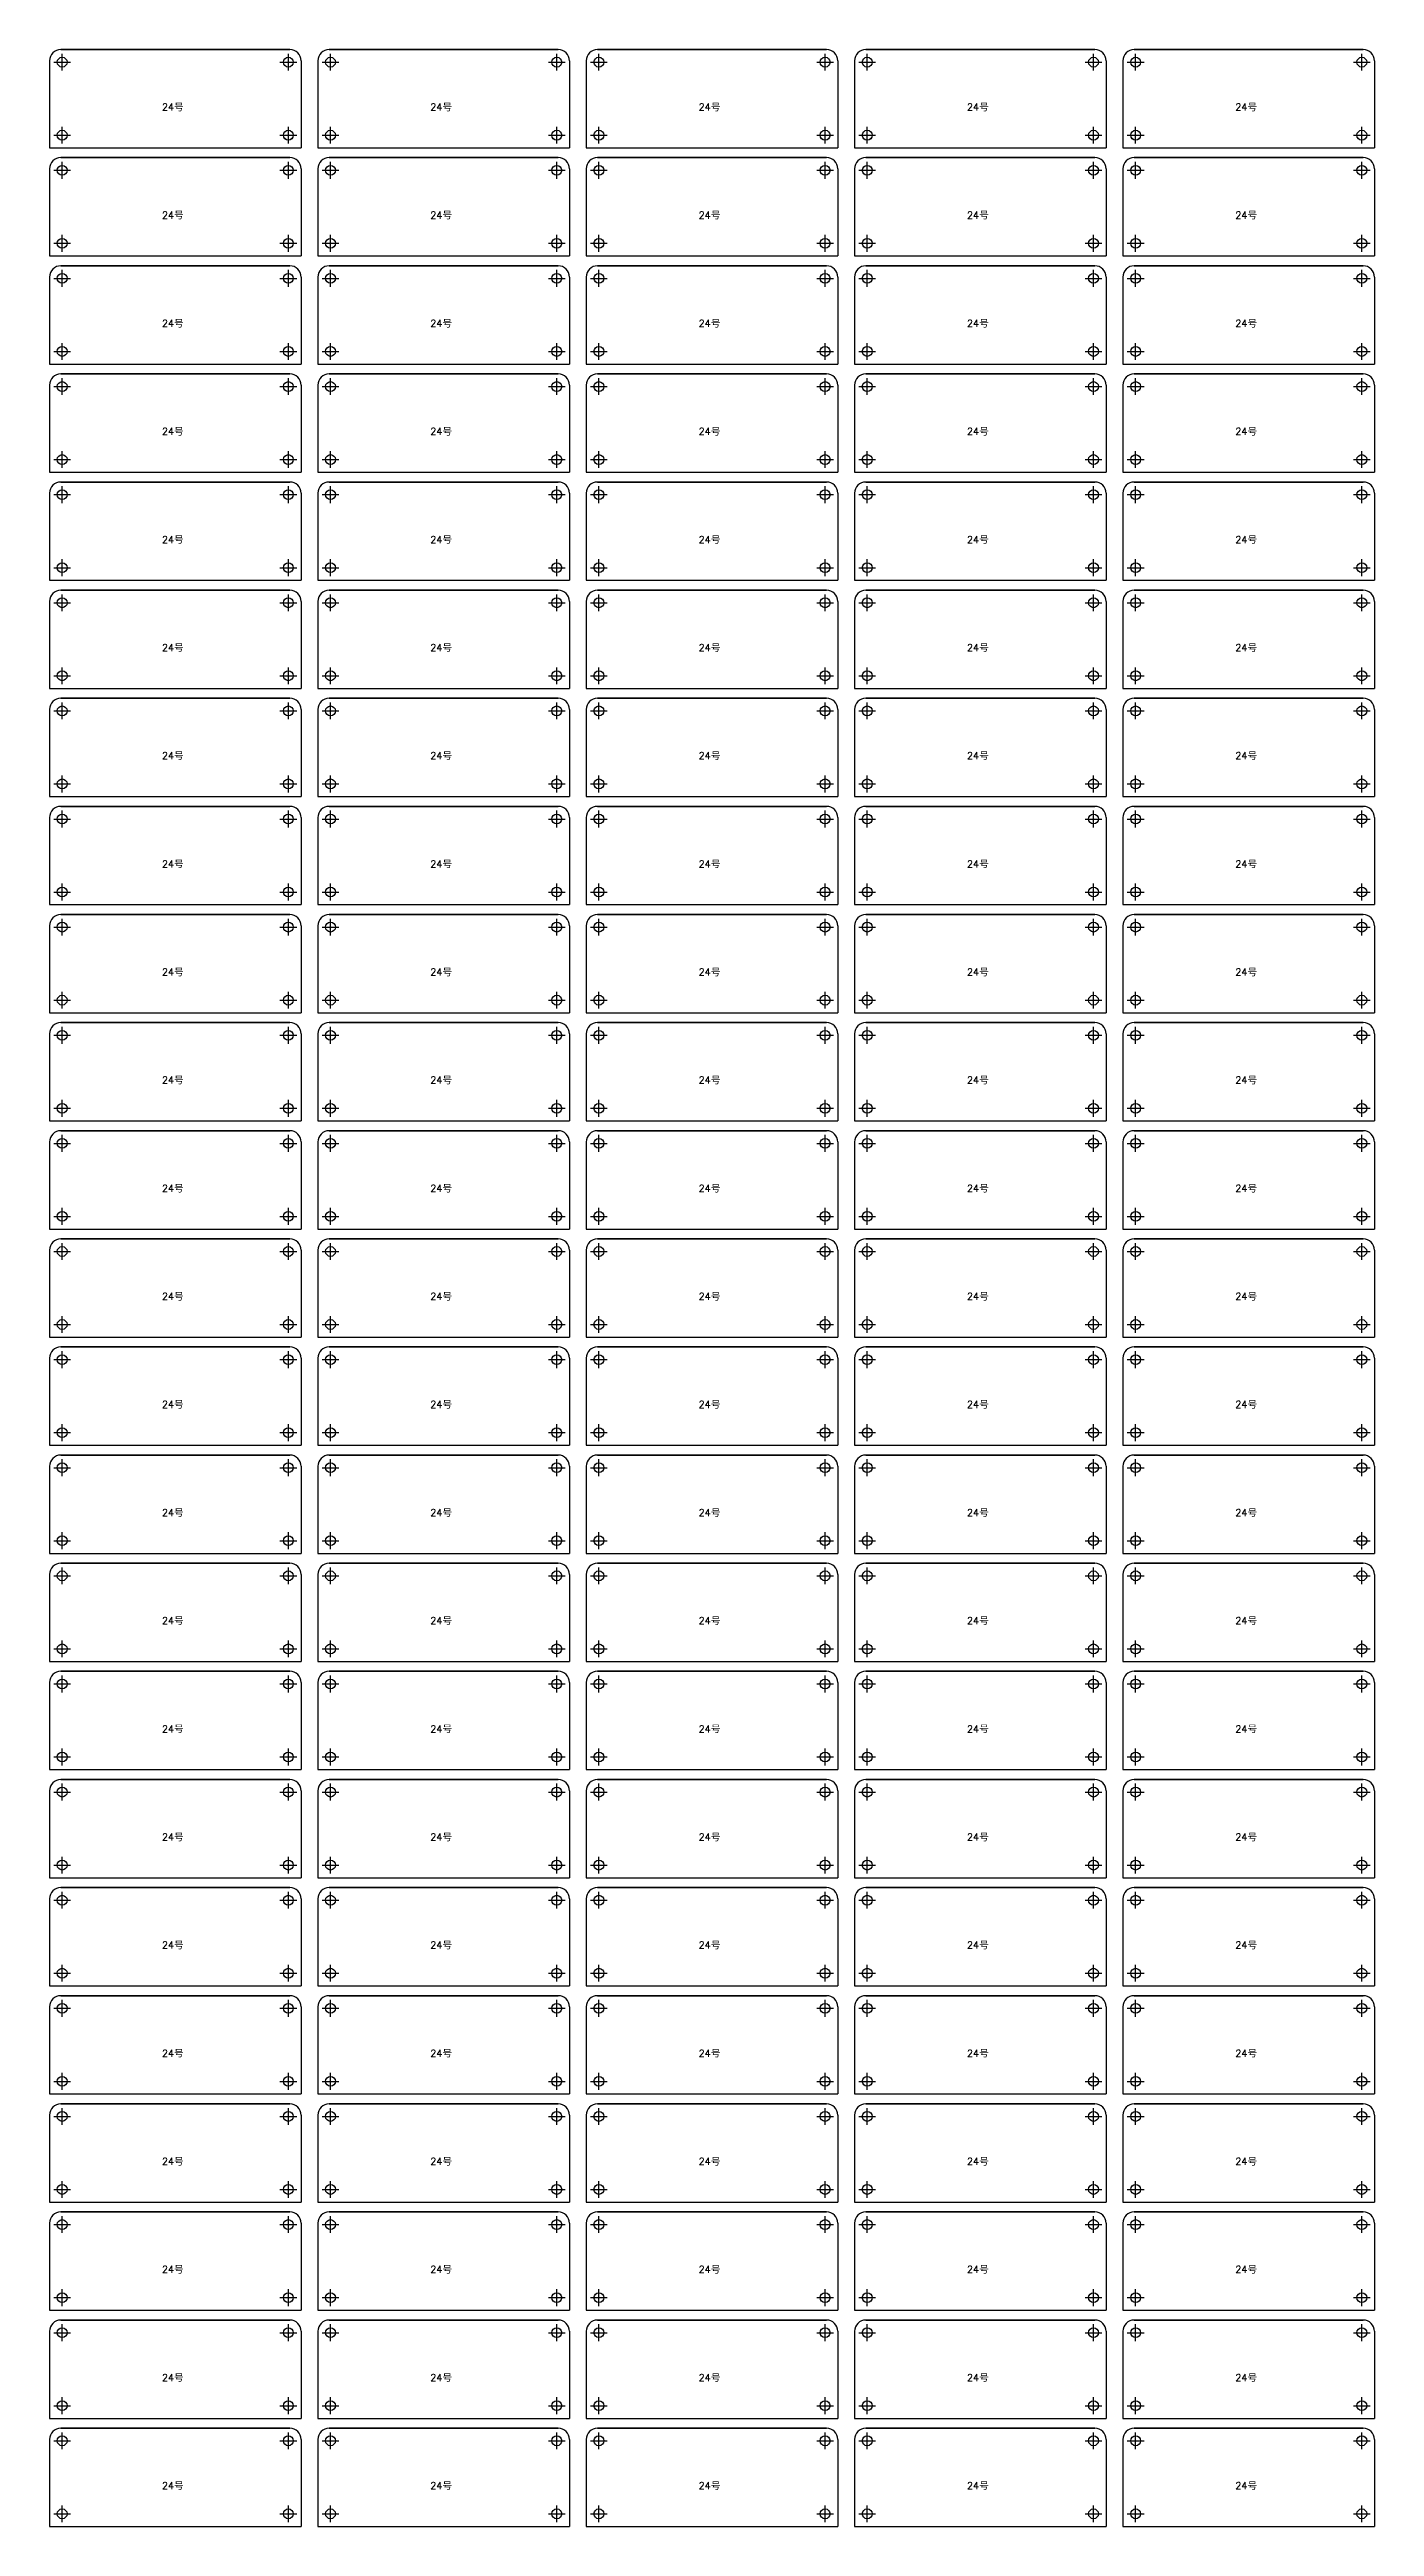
# Model space of a CAD drawing. Header units: millimetres. Extents: x 0 to 7379, y 0 to 1000.
# Drawn here: x 6907 to 7379, y 114 to 996 of the extents above; entities that cross this region are included whole.
import ezdxf

# ---------------------------------------------------------------- set-up
doc = ezdxf.new("R2010")
doc.units = ezdxf.units.MM
doc.header["$PDMODE"] = 2
doc.header["$PDSIZE"] = 3
doc.layers.add('POINT', color=2, linetype='Continuous')
doc.layers.add('PROPRO', color=1, linetype='Continuous')
doc.styles.get("Standard").update_dxf_attribs({"font": 'txt.shx', "height": 2})

msp = doc.modelspace()

# ---------------------------------------------------------------- texts
at = {"char_height": 2.5, "width": 40.286781, "attachment_point": 1}
for insert in [(6947.164, 976.7695), (7042.764, 976.7695), (7138.364, 976.7695), (7233.964, 976.7695), (7329.564, 976.7695), (6947.164, 938.2695), (7042.764, 938.2695), (7138.364, 938.2695), (7233.964, 938.2695), (7329.564, 938.2695), (6947.164, 899.7695), (7042.764, 899.7695), (7138.364, 899.7695), (7233.964, 899.7695), (7329.564, 899.7695), (6947.164, 861.2695), (7042.764, 861.2695), (7138.364, 861.2695), (7233.964, 861.2695), (7329.564, 861.2695), (6947.164, 822.7695), (7042.764, 822.7695), (7138.364, 822.7695), (7233.964, 822.7695), (7329.564, 822.7695), (6947.164, 784.2695), (7042.764, 784.2695), (7138.364, 784.2695), (7233.964, 784.2695), (7329.564, 784.2695), (6947.164, 745.7695), (7042.764, 745.7695), (7138.364, 745.7695), (7233.964, 745.7695), (7329.564, 745.7695), (6947.164, 707.2695), (7042.764, 707.2695), (7138.364, 707.2695), (7233.964, 707.2695), (7329.564, 707.2695), (6947.164, 668.7695), (7042.764, 668.7695), (7138.364, 668.7695), (7233.964, 668.7695), (7329.564, 668.7695), (6947.164, 630.2695), (7042.764, 630.2695), (7138.364, 630.2695), (7233.964, 630.2695), (7329.564, 630.2695), (6947.164, 591.7695), (7042.764, 591.7695), (7138.364, 591.7695), (7233.964, 591.7695), (7329.564, 591.7695), (6947.164, 553.2695), (7042.764, 553.2695), (7138.364, 553.2695), (7233.964, 553.2695), (7329.564, 553.2695), (6947.164, 514.7695), (7042.764, 514.7695), (7138.364, 514.7695), (7233.964, 514.7695), (7329.564, 514.7695), (6947.164, 476.2695), (7042.764, 476.2695), (7138.364, 476.2695), (7233.964, 476.2695), (7329.564, 476.2695), (6947.164, 437.7695), (7042.764, 437.7695), (7138.364, 437.7695), (7233.964, 437.7695), (7329.564, 437.7695), (6947.164, 399.2695), (7042.764, 399.2695), (7138.364, 399.2695), (7233.964, 399.2695), (7329.564, 399.2695), (6947.164, 360.7695), (7042.764, 360.7695), (7138.364, 360.7695), (7233.964, 360.7695), (7329.564, 360.7695), (6947.164, 322.2695), (7042.764, 322.2695), (7138.364, 322.2695), (7233.964, 322.2695), (7329.564, 322.2695), (6947.164, 283.7695), (7042.764, 283.7695), (7138.364, 283.7695), (7233.964, 283.7695), (7329.564, 283.7695), (6947.164, 245.2695), (7042.764, 245.2695), (7138.364, 245.2695), (7233.964, 245.2695), (7329.564, 245.2695), (6947.164, 206.7695), (7042.764, 206.7695), (7138.364, 206.7695), (7233.964, 206.7695), (7329.564, 206.7695), (6947.164, 168.2695), (7042.764, 168.2695), (7138.364, 168.2695), (7233.964, 168.2695), (7329.564, 168.2695), (6947.164, 129.7695), (7042.764, 129.7695), (7138.364, 129.7695), (7233.964, 129.7695), (7329.564, 129.7695)]:
    msp.add_mtext('24{\\fSimSun|b0|i0|c134|p2;号}', dxfattribs=dict(at, insert=insert))

# ---------------------------------------------------------------- blocks, each defined once
blk = doc.blocks.new('*U14', base_point=(-55.767, 1432.565))
at = {"layer": 'POINT', "color": 2}
blk.add_point((-55.767, 1432.565), dxfattribs=at)
at = {"layer": 'PROPRO'}
blk.add_circle((-55.767, 1432.565), 1.75, dxfattribs=at)
blk = doc.blocks.new('*U13', base_point=(-136.367, 1432.565))
at = {"layer": 'POINT', "color": 2}
blk.add_point((-136.367, 1432.565), dxfattribs=at)
at = {"layer": 'PROPRO'}
blk.add_circle((-136.367, 1432.565), 1.75, dxfattribs=at)
blk = doc.blocks.new('*U12', base_point=(-55.767, 1458.565))
at = {"layer": 'POINT', "color": 2}
blk.add_point((-55.767, 1458.565), dxfattribs=at)
at = {"layer": 'PROPRO'}
blk.add_circle((-55.767, 1458.565), 1.75, dxfattribs=at)
blk = doc.blocks.new('*U11', base_point=(-136.367, 1458.565))
at = {"layer": 'POINT', "color": 2}
blk.add_point((-136.367, 1458.565), dxfattribs=at)
at = {"layer": 'PROPRO'}
blk.add_circle((-136.367, 1458.565), 1.75, dxfattribs=at)

# ---------------------------------------------------------------- linework, layer by layer
for p, q in [((6907.1098, 992), (6907.1098, 981.8)), ((6907.1098, 992), (6907.1098, 961)), ((6992.7098, 996), (6911.1098, 996)), ((6911.1098, 996), (6992.7098, 996)), ((6996.7098, 992), (6996.7098, 981.8)), ((6996.7098, 992), (6996.7098, 981.8)), ((6996.7098, 992), (6996.7098, 966)), ((6996.7098, 992), (6996.7098, 961)), ((7002.7098, 992), (7002.7098, 981.8)), ((7002.7098, 992), (7002.7098, 961)), ((7088.3098, 996), (7006.7098, 996)), ((7006.7098, 996), (7088.3098, 996)), ((7092.3098, 992), (7092.3098, 981.8)), ((7092.3098, 992), (7092.3098, 981.8)), ((7092.3098, 992), (7092.3098, 966)), ((7092.3098, 992), (7092.3098, 961)), ((7098.3098, 992), (7098.3098, 981.8)), ((7098.3098, 992), (7098.3098, 961)), ((7183.9098, 996), (7102.3098, 996)), ((7102.3098, 996), (7183.9098, 996)), ((7187.9098, 992), (7187.9098, 981.8)), ((7187.9098, 992), (7187.9098, 981.8)), ((7187.9098, 992), (7187.9098, 966)), ((7187.9098, 992), (7187.9098, 961)), ((7193.9098, 992), (7193.9098, 981.8)), ((7193.9098, 992), (7193.9098, 961)), ((7279.5098, 996), (7197.9098, 996)), ((7197.9098, 996), (7279.5098, 996)), ((7283.5098, 992), (7283.5098, 981.8)), ((7283.5098, 992), (7283.5098, 981.8)), ((7283.5098, 992), (7283.5098, 966)), ((7283.5098, 992), (7283.5098, 961)), ((7289.5098, 992), (7289.5098, 981.8)), ((7289.5098, 992), (7289.5098, 961)), ((7375.1098, 996), (7293.5098, 996)), ((7293.5098, 996), (7375.1098, 996)), ((7379.1098, 992), (7379.1098, 981.8)), ((7379.1098, 992), (7379.1098, 981.8)), ((7379.1098, 992), (7379.1098, 966)), ((7379.1098, 992), (7379.1098, 961)), ((6907.1098, 961), (6996.7098, 961)), ((6907.1098, 953.5), (6907.1098, 943.3)), ((6907.1098, 953.5), (6907.1098, 922.5)), ((6992.7098, 957.5), (6911.1098, 957.5)), ((6911.1098, 957.5), (6992.7098, 957.5)), ((6947.3598, 961), (6956.4598, 961)), ((6996.7098, 953.5), (6996.7098, 943.3)), ((6996.7098, 953.5), (6996.7098, 943.3)), ((6996.7098, 953.5), (6996.7098, 927.5)), ((6996.7098, 953.5), (6996.7098, 922.5)), ((7002.7098, 961), (7092.3098, 961)), ((7002.7098, 953.5), (7002.7098, 943.3)), ((7002.7098, 953.5), (7002.7098, 922.5)), ((7088.3098, 957.5), (7006.7098, 957.5)), ((7006.7098, 957.5), (7088.3098, 957.5)), ((7042.9598, 961), (7052.0598, 961)), ((7092.3098, 953.5), (7092.3098, 943.3)), ((7092.3098, 953.5), (7092.3098, 943.3)), ((7092.3098, 953.5), (7092.3098, 927.5)), ((7092.3098, 953.5), (7092.3098, 922.5)), ((7098.3098, 961), (7187.9098, 961)), ((7098.3098, 953.5), (7098.3098, 943.3)), ((7098.3098, 953.5), (7098.3098, 922.5)), ((7183.9098, 957.5), (7102.3098, 957.5)), ((7102.3098, 957.5), (7183.9098, 957.5)), ((7138.5598, 961), (7147.6598, 961)), ((7187.9098, 953.5), (7187.9098, 943.3)), ((7187.9098, 953.5), (7187.9098, 943.3)), ((7187.9098, 953.5), (7187.9098, 927.5)), ((7187.9098, 953.5), (7187.9098, 922.5)), ((7193.9098, 961), (7283.5098, 961)), ((7193.9098, 953.5), (7193.9098, 943.3)), ((7193.9098, 953.5), (7193.9098, 922.5)), ((7279.5098, 957.5), (7197.9098, 957.5)), ((7197.9098, 957.5), (7279.5098, 957.5)), ((7234.1598, 961), (7243.2598, 961)), ((7283.5098, 953.5), (7283.5098, 943.3)), ((7283.5098, 953.5), (7283.5098, 943.3)), ((7283.5098, 953.5), (7283.5098, 927.5)), ((7283.5098, 953.5), (7283.5098, 922.5)), ((7289.5098, 961), (7379.1098, 961)), ((7289.5098, 953.5), (7289.5098, 943.3)), ((7289.5098, 953.5), (7289.5098, 922.5)), ((7375.1098, 957.5), (7293.5098, 957.5)), ((7293.5098, 957.5), (7375.1098, 957.5)), ((7329.7598, 961), (7338.8598, 961)), ((7379.1098, 953.5), (7379.1098, 943.3)), ((7379.1098, 953.5), (7379.1098, 943.3)), ((7379.1098, 953.5), (7379.1098, 927.5)), ((7379.1098, 953.5), (7379.1098, 922.5)), ((6907.1098, 922.5), (6996.7098, 922.5)), ((6992.7098, 919), (6911.1098, 919)), ((6911.1098, 919), (6992.7098, 919)), ((6947.3598, 922.5), (6956.4598, 922.5)), ((7002.7098, 922.5), (7092.3098, 922.5)), ((7088.3098, 919), (7006.7098, 919)), ((7006.7098, 919), (7088.3098, 919)), ((7042.9598, 922.5), (7052.0598, 922.5)), ((7098.3098, 922.5), (7187.9098, 922.5)), ((7183.9098, 919), (7102.3098, 919)), ((7102.3098, 919), (7183.9098, 919)), ((7138.5598, 922.5), (7147.6598, 922.5)), ((7193.9098, 922.5), (7283.5098, 922.5)), ((7279.5098, 919), (7197.9098, 919)), ((7197.9098, 919), (7279.5098, 919)), ((7234.1598, 922.5), (7243.2598, 922.5)), ((7289.5098, 922.5), (7379.1098, 922.5)), ((7375.1098, 919), (7293.5098, 919)), ((7293.5098, 919), (7375.1098, 919)), ((7329.7598, 922.5), (7338.8598, 922.5)), ((6907.1098, 915), (6907.1098, 904.8)), ((6907.1098, 915), (6907.1098, 884)), ((6996.7098, 915), (6996.7098, 904.8)), ((6996.7098, 915), (6996.7098, 904.8)), ((6996.7098, 915), (6996.7098, 889)), ((6996.7098, 915), (6996.7098, 884)), ((7002.7098, 915), (7002.7098, 904.8)), ((7002.7098, 915), (7002.7098, 884)), ((7092.3098, 915), (7092.3098, 904.8)), ((7092.3098, 915), (7092.3098, 904.8)), ((7092.3098, 915), (7092.3098, 889)), ((7092.3098, 915), (7092.3098, 884)), ((7098.3098, 915), (7098.3098, 904.8)), ((7098.3098, 915), (7098.3098, 884)), ((7187.9098, 915), (7187.9098, 904.8)), ((7187.9098, 915), (7187.9098, 904.8)), ((7187.9098, 915), (7187.9098, 889)), ((7187.9098, 915), (7187.9098, 884)), ((7193.9098, 915), (7193.9098, 904.8)), ((7193.9098, 915), (7193.9098, 884)), ((7283.5098, 915), (7283.5098, 904.8)), ((7283.5098, 915), (7283.5098, 904.8)), ((7283.5098, 915), (7283.5098, 889)), ((7283.5098, 915), (7283.5098, 884)), ((7289.5098, 915), (7289.5098, 904.8)), ((7289.5098, 915), (7289.5098, 884)), ((7379.1098, 915), (7379.1098, 904.8)), ((7379.1098, 915), (7379.1098, 904.8)), ((7379.1098, 915), (7379.1098, 889)), ((7379.1098, 915), (7379.1098, 884)), ((6907.1098, 884), (6996.7098, 884)), ((6947.3598, 884), (6956.4598, 884)), ((7002.7098, 884), (7092.3098, 884)), ((7042.9598, 884), (7052.0598, 884)), ((7098.3098, 884), (7187.9098, 884)), ((7138.5598, 884), (7147.6598, 884)), ((7193.9098, 884), (7283.5098, 884)), ((7234.1598, 884), (7243.2598, 884)), ((7289.5098, 884), (7379.1098, 884)), ((7329.7598, 884), (7338.8598, 884)), ((6907.1098, 876.5), (6907.1098, 845.5)), ((6907.1098, 876.5), (6907.1098, 866.3)), ((6992.7098, 880.5), (6911.1098, 880.5)), ((6911.1098, 880.5), (6992.7098, 880.5)), ((6996.7098, 876.5), (6996.7098, 850.5)), ((6996.7098, 876.5), (6996.7098, 845.5)), ((6996.7098, 876.5), (6996.7098, 866.3)), ((6996.7098, 876.5), (6996.7098, 866.3)), ((7002.7098, 876.5), (7002.7098, 845.5)), ((7002.7098, 876.5), (7002.7098, 866.3)), ((7088.3098, 880.5), (7006.7098, 880.5)), ((7006.7098, 880.5), (7088.3098, 880.5)), ((7092.3098, 876.5), (7092.3098, 850.5)), ((7092.3098, 876.5), (7092.3098, 845.5)), ((7092.3098, 876.5), (7092.3098, 866.3)), ((7092.3098, 876.5), (7092.3098, 866.3)), ((7098.3098, 876.5), (7098.3098, 845.5)), ((7098.3098, 876.5), (7098.3098, 866.3)), ((7183.9098, 880.5), (7102.3098, 880.5)), ((7102.3098, 880.5), (7183.9098, 880.5)), ((7187.9098, 876.5), (7187.9098, 850.5)), ((7187.9098, 876.5), (7187.9098, 845.5)), ((7187.9098, 876.5), (7187.9098, 866.3)), ((7187.9098, 876.5), (7187.9098, 866.3)), ((7193.9098, 876.5), (7193.9098, 845.5)), ((7193.9098, 876.5), (7193.9098, 866.3)), ((7279.5098, 880.5), (7197.9098, 880.5)), ((7197.9098, 880.5), (7279.5098, 880.5)), ((7283.5098, 876.5), (7283.5098, 850.5)), ((7283.5098, 876.5), (7283.5098, 845.5)), ((7283.5098, 876.5), (7283.5098, 866.3)), ((7283.5098, 876.5), (7283.5098, 866.3)), ((7289.5098, 876.5), (7289.5098, 845.5)), ((7289.5098, 876.5), (7289.5098, 866.3)), ((7375.1098, 880.5), (7293.5098, 880.5)), ((7293.5098, 880.5), (7375.1098, 880.5)), ((7379.1098, 876.5), (7379.1098, 850.5)), ((7379.1098, 876.5), (7379.1098, 845.5)), ((7379.1098, 876.5), (7379.1098, 866.3)), ((7379.1098, 876.5), (7379.1098, 866.3)), ((6907.1098, 845.5), (6996.7098, 845.5)), ((6907.1098, 838), (6907.1098, 827.8)), ((6907.1098, 838), (6907.1098, 807)), ((6992.7098, 842), (6911.1098, 842)), ((6911.1098, 842), (6992.7098, 842)), ((6947.3598, 845.5), (6956.4598, 845.5)), ((6996.7098, 838), (6996.7098, 827.8)), ((6996.7098, 838), (6996.7098, 827.8)), ((6996.7098, 838), (6996.7098, 812)), ((6996.7098, 838), (6996.7098, 807)), ((7002.7098, 845.5), (7092.3098, 845.5)), ((7002.7098, 838), (7002.7098, 827.8)), ((7002.7098, 838), (7002.7098, 807)), ((7088.3098, 842), (7006.7098, 842)), ((7006.7098, 842), (7088.3098, 842)), ((7042.9598, 845.5), (7052.0598, 845.5)), ((7092.3098, 838), (7092.3098, 827.8)), ((7092.3098, 838), (7092.3098, 827.8)), ((7092.3098, 838), (7092.3098, 812)), ((7092.3098, 838), (7092.3098, 807)), ((7098.3098, 845.5), (7187.9098, 845.5)), ((7098.3098, 838), (7098.3098, 827.8)), ((7098.3098, 838), (7098.3098, 807)), ((7183.9098, 842), (7102.3098, 842)), ((7102.3098, 842), (7183.9098, 842)), ((7138.5598, 845.5), (7147.6598, 845.5)), ((7187.9098, 838), (7187.9098, 827.8)), ((7187.9098, 838), (7187.9098, 827.8)), ((7187.9098, 838), (7187.9098, 812)), ((7187.9098, 838), (7187.9098, 807)), ((7193.9098, 845.5), (7283.5098, 845.5)), ((7193.9098, 838), (7193.9098, 827.8)), ((7193.9098, 838), (7193.9098, 807)), ((7279.5098, 842), (7197.9098, 842)), ((7197.9098, 842), (7279.5098, 842)), ((7234.1598, 845.5), (7243.2598, 845.5)), ((7283.5098, 838), (7283.5098, 827.8)), ((7283.5098, 838), (7283.5098, 827.8)), ((7283.5098, 838), (7283.5098, 812)), ((7283.5098, 838), (7283.5098, 807)), ((7289.5098, 845.5), (7379.1098, 845.5)), ((7289.5098, 838), (7289.5098, 827.8)), ((7289.5098, 838), (7289.5098, 807)), ((7375.1098, 842), (7293.5098, 842)), ((7293.5098, 842), (7375.1098, 842)), ((7329.7598, 845.5), (7338.8598, 845.5)), ((7379.1098, 838), (7379.1098, 827.8)), ((7379.1098, 838), (7379.1098, 827.8)), ((7379.1098, 838), (7379.1098, 812)), ((7379.1098, 838), (7379.1098, 807)), ((6907.1098, 807), (6996.7098, 807)), ((6992.7098, 803.5), (6911.1098, 803.5)), ((6911.1098, 803.5), (6992.7098, 803.5)), ((6947.3598, 807), (6956.4598, 807)), ((7002.7098, 807), (7092.3098, 807)), ((7088.3098, 803.5), (7006.7098, 803.5)), ((7006.7098, 803.5), (7088.3098, 803.5)), ((7042.9598, 807), (7052.0598, 807)), ((7098.3098, 807), (7187.9098, 807)), ((7183.9098, 803.5), (7102.3098, 803.5)), ((7102.3098, 803.5), (7183.9098, 803.5)), ((7138.5598, 807), (7147.6598, 807)), ((7193.9098, 807), (7283.5098, 807)), ((7279.5098, 803.5), (7197.9098, 803.5)), ((7197.9098, 803.5), (7279.5098, 803.5)), ((7234.1598, 807), (7243.2598, 807)), ((7289.5098, 807), (7379.1098, 807)), ((7375.1098, 803.5), (7293.5098, 803.5)), ((7293.5098, 803.5), (7375.1098, 803.5)), ((7329.7598, 807), (7338.8598, 807)), ((6907.1098, 799.5), (6907.1098, 789.3)), ((6907.1098, 799.5), (6907.1098, 768.5)), ((6996.7098, 799.5), (6996.7098, 789.3)), ((6996.7098, 799.5), (6996.7098, 789.3)), ((6996.7098, 799.5), (6996.7098, 773.5)), ((6996.7098, 799.5), (6996.7098, 768.5)), ((7002.7098, 799.5), (7002.7098, 789.3)), ((7002.7098, 799.5), (7002.7098, 768.5)), ((7092.3098, 799.5), (7092.3098, 789.3)), ((7092.3098, 799.5), (7092.3098, 789.3)), ((7092.3098, 799.5), (7092.3098, 773.5)), ((7092.3098, 799.5), (7092.3098, 768.5)), ((7098.3098, 799.5), (7098.3098, 789.3)), ((7098.3098, 799.5), (7098.3098, 768.5)), ((7187.9098, 799.5), (7187.9098, 789.3)), ((7187.9098, 799.5), (7187.9098, 789.3)), ((7187.9098, 799.5), (7187.9098, 773.5)), ((7187.9098, 799.5), (7187.9098, 768.5)), ((7193.9098, 799.5), (7193.9098, 789.3)), ((7193.9098, 799.5), (7193.9098, 768.5)), ((7283.5098, 799.5), (7283.5098, 789.3)), ((7283.5098, 799.5), (7283.5098, 789.3)), ((7283.5098, 799.5), (7283.5098, 773.5)), ((7283.5098, 799.5), (7283.5098, 768.5)), ((7289.5098, 799.5), (7289.5098, 789.3)), ((7289.5098, 799.5), (7289.5098, 768.5)), ((7379.1098, 799.5), (7379.1098, 789.3)), ((7379.1098, 799.5), (7379.1098, 789.3)), ((7379.1098, 799.5), (7379.1098, 773.5)), ((7379.1098, 799.5), (7379.1098, 768.5)), ((6907.1098, 768.5), (6996.7098, 768.5)), ((6947.3598, 768.5), (6956.4598, 768.5)), ((7002.7098, 768.5), (7092.3098, 768.5)), ((7042.9598, 768.5), (7052.0598, 768.5)), ((7098.3098, 768.5), (7187.9098, 768.5)), ((7138.5598, 768.5), (7147.6598, 768.5)), ((7193.9098, 768.5), (7283.5098, 768.5)), ((7234.1598, 768.5), (7243.2598, 768.5)), ((7289.5098, 768.5), (7379.1098, 768.5)), ((7329.7598, 768.5), (7338.8598, 768.5)), ((6907.1098, 761), (6907.1098, 750.8)), ((6907.1098, 761), (6907.1098, 730)), ((6992.7098, 765), (6911.1098, 765)), ((6911.1098, 765), (6992.7098, 765)), ((6996.7098, 761), (6996.7098, 750.8)), ((6996.7098, 761), (6996.7098, 750.8)), ((6996.7098, 761), (6996.7098, 735)), ((6996.7098, 761), (6996.7098, 730)), ((7002.7098, 761), (7002.7098, 750.8)), ((7002.7098, 761), (7002.7098, 730)), ((7088.3098, 765), (7006.7098, 765)), ((7006.7098, 765), (7088.3098, 765)), ((7092.3098, 761), (7092.3098, 750.8)), ((7092.3098, 761), (7092.3098, 750.8)), ((7092.3098, 761), (7092.3098, 735)), ((7092.3098, 761), (7092.3098, 730)), ((7098.3098, 761), (7098.3098, 750.8)), ((7098.3098, 761), (7098.3098, 730)), ((7183.9098, 765), (7102.3098, 765)), ((7102.3098, 765), (7183.9098, 765)), ((7187.9098, 761), (7187.9098, 750.8)), ((7187.9098, 761), (7187.9098, 750.8)), ((7187.9098, 761), (7187.9098, 735)), ((7187.9098, 761), (7187.9098, 730)), ((7193.9098, 761), (7193.9098, 750.8)), ((7193.9098, 761), (7193.9098, 730)), ((7279.5098, 765), (7197.9098, 765)), ((7197.9098, 765), (7279.5098, 765)), ((7283.5098, 761), (7283.5098, 750.8)), ((7283.5098, 761), (7283.5098, 750.8)), ((7283.5098, 761), (7283.5098, 735)), ((7283.5098, 761), (7283.5098, 730)), ((7289.5098, 761), (7289.5098, 750.8)), ((7289.5098, 761), (7289.5098, 730)), ((7375.1098, 765), (7293.5098, 765)), ((7293.5098, 765), (7375.1098, 765)), ((7379.1098, 761), (7379.1098, 750.8)), ((7379.1098, 761), (7379.1098, 750.8)), ((7379.1098, 761), (7379.1098, 735)), ((7379.1098, 761), (7379.1098, 730)), ((6907.1098, 730), (6996.7098, 730)), ((6992.7098, 726.5), (6911.1098, 726.5)), ((6911.1098, 726.5), (6992.7098, 726.5)), ((6947.3598, 730), (6956.4598, 730)), ((7002.7098, 730), (7092.3098, 730)), ((7088.3098, 726.5), (7006.7098, 726.5)), ((7006.7098, 726.5), (7088.3098, 726.5)), ((7042.9598, 730), (7052.0598, 730)), ((7098.3098, 730), (7187.9098, 730)), ((7183.9098, 726.5), (7102.3098, 726.5)), ((7102.3098, 726.5), (7183.9098, 726.5)), ((7138.5598, 730), (7147.6598, 730)), ((7193.9098, 730), (7283.5098, 730)), ((7279.5098, 726.5), (7197.9098, 726.5)), ((7197.9098, 726.5), (7279.5098, 726.5)), ((7234.1598, 730), (7243.2598, 730)), ((7289.5098, 730), (7379.1098, 730)), ((7375.1098, 726.5), (7293.5098, 726.5)), ((7293.5098, 726.5), (7375.1098, 726.5)), ((7329.7598, 730), (7338.8598, 730)), ((6907.1098, 722.5), (6907.1098, 712.3)), ((6907.1098, 722.5), (6907.1098, 691.5)), ((6996.7098, 722.5), (6996.7098, 712.3)), ((6996.7098, 722.5), (6996.7098, 712.3)), ((6996.7098, 722.5), (6996.7098, 696.5)), ((6996.7098, 722.5), (6996.7098, 691.5)), ((7002.7098, 722.5), (7002.7098, 712.3)), ((7002.7098, 722.5), (7002.7098, 691.5)), ((7092.3098, 722.5), (7092.3098, 712.3)), ((7092.3098, 722.5), (7092.3098, 712.3)), ((7092.3098, 722.5), (7092.3098, 696.5)), ((7092.3098, 722.5), (7092.3098, 691.5)), ((7098.3098, 722.5), (7098.3098, 712.3)), ((7098.3098, 722.5), (7098.3098, 691.5)), ((7187.9098, 722.5), (7187.9098, 712.3)), ((7187.9098, 722.5), (7187.9098, 712.3)), ((7187.9098, 722.5), (7187.9098, 696.5)), ((7187.9098, 722.5), (7187.9098, 691.5)), ((7193.9098, 722.5), (7193.9098, 712.3)), ((7193.9098, 722.5), (7193.9098, 691.5)), ((7283.5098, 722.5), (7283.5098, 712.3)), ((7283.5098, 722.5), (7283.5098, 712.3)), ((7283.5098, 722.5), (7283.5098, 696.5)), ((7283.5098, 722.5), (7283.5098, 691.5)), ((7289.5098, 722.5), (7289.5098, 712.3)), ((7289.5098, 722.5), (7289.5098, 691.5)), ((7379.1098, 722.5), (7379.1098, 712.3)), ((7379.1098, 722.5), (7379.1098, 712.3)), ((7379.1098, 722.5), (7379.1098, 696.5)), ((7379.1098, 722.5), (7379.1098, 691.5)), ((6907.1098, 691.5), (6996.7098, 691.5)), ((6992.7098, 688), (6911.1098, 688)), ((6911.1098, 688), (6992.7098, 688)), ((6947.3598, 691.5), (6956.4598, 691.5)), ((7002.7098, 691.5), (7092.3098, 691.5)), ((7088.3098, 688), (7006.7098, 688)), ((7006.7098, 688), (7088.3098, 688)), ((7042.9598, 691.5), (7052.0598, 691.5)), ((7098.3098, 691.5), (7187.9098, 691.5)), ((7183.9098, 688), (7102.3098, 688)), ((7102.3098, 688), (7183.9098, 688)), ((7138.5598, 691.5), (7147.6598, 691.5)), ((7193.9098, 691.5), (7283.5098, 691.5)), ((7279.5098, 688), (7197.9098, 688)), ((7197.9098, 688), (7279.5098, 688)), ((7234.1598, 691.5), (7243.2598, 691.5)), ((7289.5098, 691.5), (7379.1098, 691.5)), ((7375.1098, 688), (7293.5098, 688)), ((7293.5098, 688), (7375.1098, 688)), ((7329.7598, 691.5), (7338.8598, 691.5)), ((6907.1098, 684), (6907.1098, 673.8)), ((6907.1098, 684), (6907.1098, 653)), ((6996.7098, 684), (6996.7098, 673.8)), ((6996.7098, 684), (6996.7098, 673.8)), ((6996.7098, 684), (6996.7098, 658)), ((6996.7098, 684), (6996.7098, 653)), ((7002.7098, 684), (7002.7098, 673.8)), ((7002.7098, 684), (7002.7098, 653)), ((7092.3098, 684), (7092.3098, 673.8)), ((7092.3098, 684), (7092.3098, 673.8)), ((7092.3098, 684), (7092.3098, 658)), ((7092.3098, 684), (7092.3098, 653)), ((7098.3098, 684), (7098.3098, 673.8)), ((7098.3098, 684), (7098.3098, 653)), ((7187.9098, 684), (7187.9098, 673.8)), ((7187.9098, 684), (7187.9098, 673.8)), ((7187.9098, 684), (7187.9098, 658)), ((7187.9098, 684), (7187.9098, 653)), ((7193.9098, 684), (7193.9098, 673.8)), ((7193.9098, 684), (7193.9098, 653)), ((7283.5098, 684), (7283.5098, 673.8)), ((7283.5098, 684), (7283.5098, 673.8)), ((7283.5098, 684), (7283.5098, 658)), ((7283.5098, 684), (7283.5098, 653)), ((7289.5098, 684), (7289.5098, 673.8)), ((7289.5098, 684), (7289.5098, 653)), ((7379.1098, 684), (7379.1098, 673.8)), ((7379.1098, 684), (7379.1098, 673.8)), ((7379.1098, 684), (7379.1098, 658)), ((7379.1098, 684), (7379.1098, 653)), ((6907.1098, 653), (6996.7098, 653)), ((6947.3598, 653), (6956.4598, 653)), ((7002.7098, 653), (7092.3098, 653)), ((7042.9598, 653), (7052.0598, 653)), ((7098.3098, 653), (7187.9098, 653)), ((7138.5598, 653), (7147.6598, 653)), ((7193.9098, 653), (7283.5098, 653)), ((7234.1598, 653), (7243.2598, 653)), ((7289.5098, 653), (7379.1098, 653)), ((7329.7598, 653), (7338.8598, 653)), ((6907.1098, 645.5), (6907.1098, 635.3)), ((6907.1098, 645.5), (6907.1098, 614.5)), ((6992.7098, 649.5), (6911.1098, 649.5)), ((6911.1098, 649.5), (6992.7098, 649.5)), ((6996.7098, 645.5), (6996.7098, 635.3)), ((6996.7098, 645.5), (6996.7098, 635.3)), ((6996.7098, 645.5), (6996.7098, 619.5)), ((6996.7098, 645.5), (6996.7098, 614.5)), ((7002.7098, 645.5), (7002.7098, 635.3)), ((7002.7098, 645.5), (7002.7098, 614.5)), ((7088.3098, 649.5), (7006.7098, 649.5)), ((7006.7098, 649.5), (7088.3098, 649.5)), ((7092.3098, 645.5), (7092.3098, 635.3)), ((7092.3098, 645.5), (7092.3098, 635.3)), ((7092.3098, 645.5), (7092.3098, 619.5)), ((7092.3098, 645.5), (7092.3098, 614.5)), ((7098.3098, 645.5), (7098.3098, 635.3)), ((7098.3098, 645.5), (7098.3098, 614.5)), ((7183.9098, 649.5), (7102.3098, 649.5)), ((7102.3098, 649.5), (7183.9098, 649.5)), ((7187.9098, 645.5), (7187.9098, 635.3)), ((7187.9098, 645.5), (7187.9098, 635.3)), ((7187.9098, 645.5), (7187.9098, 619.5)), ((7187.9098, 645.5), (7187.9098, 614.5)), ((7193.9098, 645.5), (7193.9098, 635.3)), ((7193.9098, 645.5), (7193.9098, 614.5)), ((7279.5098, 649.5), (7197.9098, 649.5)), ((7197.9098, 649.5), (7279.5098, 649.5)), ((7283.5098, 645.5), (7283.5098, 635.3)), ((7283.5098, 645.5), (7283.5098, 635.3)), ((7283.5098, 645.5), (7283.5098, 619.5)), ((7283.5098, 645.5), (7283.5098, 614.5)), ((7289.5098, 645.5), (7289.5098, 635.3)), ((7289.5098, 645.5), (7289.5098, 614.5)), ((7375.1098, 649.5), (7293.5098, 649.5)), ((7293.5098, 649.5), (7375.1098, 649.5)), ((7379.1098, 645.5), (7379.1098, 635.3)), ((7379.1098, 645.5), (7379.1098, 635.3)), ((7379.1098, 645.5), (7379.1098, 619.5)), ((7379.1098, 645.5), (7379.1098, 614.5)), ((6907.1098, 614.5), (6996.7098, 614.5)), ((6992.7098, 611), (6911.1098, 611)), ((6911.1098, 611), (6992.7098, 611)), ((6947.3598, 614.5), (6956.4598, 614.5)), ((7002.7098, 614.5), (7092.3098, 614.5)), ((7088.3098, 611), (7006.7098, 611)), ((7006.7098, 611), (7088.3098, 611)), ((7042.9598, 614.5), (7052.0598, 614.5)), ((7098.3098, 614.5), (7187.9098, 614.5)), ((7183.9098, 611), (7102.3098, 611)), ((7102.3098, 611), (7183.9098, 611)), ((7138.5598, 614.5), (7147.6598, 614.5)), ((7193.9098, 614.5), (7283.5098, 614.5)), ((7279.5098, 611), (7197.9098, 611)), ((7197.9098, 611), (7279.5098, 611)), ((7234.1598, 614.5), (7243.2598, 614.5)), ((7289.5098, 614.5), (7379.1098, 614.5)), ((7375.1098, 611), (7293.5098, 611)), ((7293.5098, 611), (7375.1098, 611)), ((7329.7598, 614.5), (7338.8598, 614.5)), ((6907.1098, 607), (6907.1098, 596.8)), ((6907.1098, 607), (6907.1098, 576)), ((6996.7098, 607), (6996.7098, 596.8)), ((6996.7098, 607), (6996.7098, 596.8)), ((6996.7098, 607), (6996.7098, 581)), ((6996.7098, 607), (6996.7098, 576)), ((7002.7098, 607), (7002.7098, 596.8)), ((7002.7098, 607), (7002.7098, 576)), ((7092.3098, 607), (7092.3098, 596.8)), ((7092.3098, 607), (7092.3098, 596.8)), ((7092.3098, 607), (7092.3098, 581)), ((7092.3098, 607), (7092.3098, 576)), ((7098.3098, 607), (7098.3098, 596.8)), ((7098.3098, 607), (7098.3098, 576)), ((7187.9098, 607), (7187.9098, 596.8)), ((7187.9098, 607), (7187.9098, 596.8)), ((7187.9098, 607), (7187.9098, 581)), ((7187.9098, 607), (7187.9098, 576)), ((7193.9098, 607), (7193.9098, 596.8)), ((7193.9098, 607), (7193.9098, 576)), ((7283.5098, 607), (7283.5098, 596.8)), ((7283.5098, 607), (7283.5098, 596.8)), ((7283.5098, 607), (7283.5098, 581)), ((7283.5098, 607), (7283.5098, 576)), ((7289.5098, 607), (7289.5098, 596.8)), ((7289.5098, 607), (7289.5098, 576)), ((7379.1098, 607), (7379.1098, 596.8)), ((7379.1098, 607), (7379.1098, 596.8)), ((7379.1098, 607), (7379.1098, 581)), ((7379.1098, 607), (7379.1098, 576)), ((6907.1098, 576), (6996.7098, 576)), ((6947.3598, 576), (6956.4598, 576)), ((7002.7098, 576), (7092.3098, 576)), ((7042.9598, 576), (7052.0598, 576)), ((7098.3098, 576), (7187.9098, 576)), ((7138.5598, 576), (7147.6598, 576)), ((7193.9098, 576), (7283.5098, 576)), ((7234.1598, 576), (7243.2598, 576)), ((7289.5098, 576), (7379.1098, 576)), ((7329.7598, 576), (7338.8598, 576)), ((6907.1098, 568.5), (6907.1098, 558.3)), ((6907.1098, 568.5), (6907.1098, 537.5)), ((6992.7098, 572.5), (6911.1098, 572.5)), ((6911.1098, 572.5), (6992.7098, 572.5)), ((6996.7098, 568.5), (6996.7098, 558.3)), ((6996.7098, 568.5), (6996.7098, 558.3)), ((6996.7098, 568.5), (6996.7098, 542.5)), ((6996.7098, 568.5), (6996.7098, 537.5)), ((7002.7098, 568.5), (7002.7098, 558.3)), ((7002.7098, 568.5), (7002.7098, 537.5)), ((7088.3098, 572.5), (7006.7098, 572.5)), ((7006.7098, 572.5), (7088.3098, 572.5)), ((7092.3098, 568.5), (7092.3098, 558.3)), ((7092.3098, 568.5), (7092.3098, 558.3)), ((7092.3098, 568.5), (7092.3098, 542.5)), ((7092.3098, 568.5), (7092.3098, 537.5)), ((7098.3098, 568.5), (7098.3098, 558.3)), ((7098.3098, 568.5), (7098.3098, 537.5)), ((7183.9098, 572.5), (7102.3098, 572.5)), ((7102.3098, 572.5), (7183.9098, 572.5)), ((7187.9098, 568.5), (7187.9098, 558.3)), ((7187.9098, 568.5), (7187.9098, 558.3)), ((7187.9098, 568.5), (7187.9098, 542.5)), ((7187.9098, 568.5), (7187.9098, 537.5)), ((7193.9098, 568.5), (7193.9098, 558.3)), ((7193.9098, 568.5), (7193.9098, 537.5)), ((7279.5098, 572.5), (7197.9098, 572.5)), ((7197.9098, 572.5), (7279.5098, 572.5)), ((7283.5098, 568.5), (7283.5098, 558.3)), ((7283.5098, 568.5), (7283.5098, 558.3)), ((7283.5098, 568.5), (7283.5098, 542.5)), ((7283.5098, 568.5), (7283.5098, 537.5)), ((7289.5098, 568.5), (7289.5098, 558.3)), ((7289.5098, 568.5), (7289.5098, 537.5)), ((7375.1098, 572.5), (7293.5098, 572.5)), ((7293.5098, 572.5), (7375.1098, 572.5)), ((7379.1098, 568.5), (7379.1098, 558.3)), ((7379.1098, 568.5), (7379.1098, 558.3)), ((7379.1098, 568.5), (7379.1098, 542.5)), ((7379.1098, 568.5), (7379.1098, 537.5)), ((6907.1098, 537.5), (6996.7098, 537.5)), ((6907.1098, 530), (6907.1098, 519.8)), ((6907.1098, 530), (6907.1098, 499)), ((6992.7098, 534), (6911.1098, 534)), ((6911.1098, 534), (6992.7098, 534)), ((6947.3598, 537.5), (6956.4598, 537.5)), ((6996.7098, 530), (6996.7098, 519.8)), ((6996.7098, 530), (6996.7098, 519.8)), ((6996.7098, 530), (6996.7098, 504)), ((6996.7098, 530), (6996.7098, 499)), ((7002.7098, 537.5), (7092.3098, 537.5)), ((7002.7098, 530), (7002.7098, 519.8)), ((7002.7098, 530), (7002.7098, 499)), ((7088.3098, 534), (7006.7098, 534)), ((7006.7098, 534), (7088.3098, 534)), ((7042.9598, 537.5), (7052.0598, 537.5)), ((7092.3098, 530), (7092.3098, 519.8)), ((7092.3098, 530), (7092.3098, 519.8)), ((7092.3098, 530), (7092.3098, 504)), ((7092.3098, 530), (7092.3098, 499)), ((7098.3098, 537.5), (7187.9098, 537.5)), ((7098.3098, 530), (7098.3098, 519.8)), ((7098.3098, 530), (7098.3098, 499)), ((7183.9098, 534), (7102.3098, 534)), ((7102.3098, 534), (7183.9098, 534)), ((7138.5598, 537.5), (7147.6598, 537.5)), ((7187.9098, 530), (7187.9098, 519.8)), ((7187.9098, 530), (7187.9098, 519.8)), ((7187.9098, 530), (7187.9098, 504)), ((7187.9098, 530), (7187.9098, 499)), ((7193.9098, 537.5), (7283.5098, 537.5)), ((7193.9098, 530), (7193.9098, 519.8)), ((7193.9098, 530), (7193.9098, 499)), ((7279.5098, 534), (7197.9098, 534)), ((7197.9098, 534), (7279.5098, 534)), ((7234.1598, 537.5), (7243.2598, 537.5)), ((7283.5098, 530), (7283.5098, 519.8)), ((7283.5098, 530), (7283.5098, 519.8)), ((7283.5098, 530), (7283.5098, 504)), ((7283.5098, 530), (7283.5098, 499)), ((7289.5098, 537.5), (7379.1098, 537.5)), ((7289.5098, 530), (7289.5098, 519.8)), ((7289.5098, 530), (7289.5098, 499)), ((7375.1098, 534), (7293.5098, 534)), ((7293.5098, 534), (7375.1098, 534)), ((7329.7598, 537.5), (7338.8598, 537.5)), ((7379.1098, 530), (7379.1098, 519.8)), ((7379.1098, 530), (7379.1098, 519.8)), ((7379.1098, 530), (7379.1098, 504)), ((7379.1098, 530), (7379.1098, 499)), ((6907.1098, 499), (6996.7098, 499)), ((6992.7098, 495.5), (6911.1098, 495.5)), ((6911.1098, 495.5), (6992.7098, 495.5)), ((6947.3598, 499), (6956.4598, 499)), ((7002.7098, 499), (7092.3098, 499)), ((7088.3098, 495.5), (7006.7098, 495.5)), ((7006.7098, 495.5), (7088.3098, 495.5)), ((7042.9598, 499), (7052.0598, 499)), ((7098.3098, 499), (7187.9098, 499)), ((7183.9098, 495.5), (7102.3098, 495.5)), ((7102.3098, 495.5), (7183.9098, 495.5)), ((7138.5598, 499), (7147.6598, 499)), ((7193.9098, 499), (7283.5098, 499)), ((7279.5098, 495.5), (7197.9098, 495.5)), ((7197.9098, 495.5), (7279.5098, 495.5)), ((7234.1598, 499), (7243.2598, 499)), ((7289.5098, 499), (7379.1098, 499)), ((7375.1098, 495.5), (7293.5098, 495.5)), ((7293.5098, 495.5), (7375.1098, 495.5)), ((7329.7598, 499), (7338.8598, 499)), ((6907.1098, 491.5), (6907.1098, 481.3)), ((6907.1098, 491.5), (6907.1098, 460.5)), ((6996.7098, 491.5), (6996.7098, 481.3)), ((6996.7098, 491.5), (6996.7098, 481.3)), ((6996.7098, 491.5), (6996.7098, 465.5)), ((6996.7098, 491.5), (6996.7098, 460.5)), ((7002.7098, 491.5), (7002.7098, 481.3)), ((7002.7098, 491.5), (7002.7098, 460.5)), ((7092.3098, 491.5), (7092.3098, 481.3)), ((7092.3098, 491.5), (7092.3098, 481.3)), ((7092.3098, 491.5), (7092.3098, 465.5)), ((7092.3098, 491.5), (7092.3098, 460.5)), ((7098.3098, 491.5), (7098.3098, 481.3)), ((7098.3098, 491.5), (7098.3098, 460.5)), ((7187.9098, 491.5), (7187.9098, 481.3)), ((7187.9098, 491.5), (7187.9098, 481.3)), ((7187.9098, 491.5), (7187.9098, 465.5)), ((7187.9098, 491.5), (7187.9098, 460.5)), ((7193.9098, 491.5), (7193.9098, 481.3)), ((7193.9098, 491.5), (7193.9098, 460.5)), ((7283.5098, 491.5), (7283.5098, 481.3)), ((7283.5098, 491.5), (7283.5098, 481.3)), ((7283.5098, 491.5), (7283.5098, 465.5)), ((7283.5098, 491.5), (7283.5098, 460.5)), ((7289.5098, 491.5), (7289.5098, 481.3)), ((7289.5098, 491.5), (7289.5098, 460.5)), ((7379.1098, 491.5), (7379.1098, 481.3)), ((7379.1098, 491.5), (7379.1098, 481.3)), ((7379.1098, 491.5), (7379.1098, 465.5)), ((7379.1098, 491.5), (7379.1098, 460.5)), ((6907.1098, 460.5), (6996.7098, 460.5)), ((6947.3598, 460.5), (6956.4598, 460.5)), ((7002.7098, 460.5), (7092.3098, 460.5)), ((7042.9598, 460.5), (7052.0598, 460.5)), ((7098.3098, 460.5), (7187.9098, 460.5)), ((7138.5598, 460.5), (7147.6598, 460.5)), ((7193.9098, 460.5), (7283.5098, 460.5)), ((7234.1598, 460.5), (7243.2598, 460.5)), ((7289.5098, 460.5), (7379.1098, 460.5)), ((7329.7598, 460.5), (7338.8598, 460.5)), ((6907.1098, 453), (6907.1098, 442.8)), ((6907.1098, 453), (6907.1098, 422)), ((6992.7098, 457), (6911.1098, 457)), ((6911.1098, 457), (6992.7098, 457)), ((6996.7098, 453), (6996.7098, 442.8)), ((6996.7098, 453), (6996.7098, 442.8)), ((6996.7098, 453), (6996.7098, 427)), ((6996.7098, 453), (6996.7098, 422)), ((7002.7098, 453), (7002.7098, 442.8)), ((7002.7098, 453), (7002.7098, 422)), ((7088.3098, 457), (7006.7098, 457)), ((7006.7098, 457), (7088.3098, 457)), ((7092.3098, 453), (7092.3098, 442.8)), ((7092.3098, 453), (7092.3098, 442.8)), ((7092.3098, 453), (7092.3098, 427)), ((7092.3098, 453), (7092.3098, 422)), ((7098.3098, 453), (7098.3098, 442.8)), ((7098.3098, 453), (7098.3098, 422)), ((7183.9098, 457), (7102.3098, 457)), ((7102.3098, 457), (7183.9098, 457)), ((7187.9098, 453), (7187.9098, 442.8)), ((7187.9098, 453), (7187.9098, 442.8)), ((7187.9098, 453), (7187.9098, 427)), ((7187.9098, 453), (7187.9098, 422)), ((7193.9098, 453), (7193.9098, 442.8)), ((7193.9098, 453), (7193.9098, 422)), ((7279.5098, 457), (7197.9098, 457)), ((7197.9098, 457), (7279.5098, 457)), ((7283.5098, 453), (7283.5098, 442.8)), ((7283.5098, 453), (7283.5098, 442.8)), ((7283.5098, 453), (7283.5098, 427)), ((7283.5098, 453), (7283.5098, 422)), ((7289.5098, 453), (7289.5098, 442.8)), ((7289.5098, 453), (7289.5098, 422)), ((7375.1098, 457), (7293.5098, 457)), ((7293.5098, 457), (7375.1098, 457)), ((7379.1098, 453), (7379.1098, 442.8)), ((7379.1098, 453), (7379.1098, 442.8)), ((7379.1098, 453), (7379.1098, 427)), ((7379.1098, 453), (7379.1098, 422)), ((6907.1098, 422), (6996.7098, 422)), ((6992.7098, 418.5), (6911.1098, 418.5)), ((6911.1098, 418.5), (6992.7098, 418.5)), ((6947.3598, 422), (6956.4598, 422)), ((7002.7098, 422), (7092.3098, 422)), ((7088.3098, 418.5), (7006.7098, 418.5)), ((7006.7098, 418.5), (7088.3098, 418.5)), ((7042.9598, 422), (7052.0598, 422)), ((7098.3098, 422), (7187.9098, 422)), ((7183.9098, 418.5), (7102.3098, 418.5)), ((7102.3098, 418.5), (7183.9098, 418.5)), ((7138.5598, 422), (7147.6598, 422)), ((7193.9098, 422), (7283.5098, 422)), ((7279.5098, 418.5), (7197.9098, 418.5)), ((7197.9098, 418.5), (7279.5098, 418.5)), ((7234.1598, 422), (7243.2598, 422)), ((7289.5098, 422), (7379.1098, 422)), ((7375.1098, 418.5), (7293.5098, 418.5)), ((7293.5098, 418.5), (7375.1098, 418.5)), ((7329.7598, 422), (7338.8598, 422)), ((6907.1098, 414.5), (6907.1098, 404.3)), ((6907.1098, 414.5), (6907.1098, 383.5)), ((6996.7098, 414.5), (6996.7098, 404.3)), ((6996.7098, 414.5), (6996.7098, 404.3)), ((6996.7098, 414.5), (6996.7098, 388.5)), ((6996.7098, 414.5), (6996.7098, 383.5)), ((7002.7098, 414.5), (7002.7098, 404.3)), ((7002.7098, 414.5), (7002.7098, 383.5)), ((7092.3098, 414.5), (7092.3098, 404.3)), ((7092.3098, 414.5), (7092.3098, 404.3)), ((7092.3098, 414.5), (7092.3098, 388.5)), ((7092.3098, 414.5), (7092.3098, 383.5)), ((7098.3098, 414.5), (7098.3098, 404.3)), ((7098.3098, 414.5), (7098.3098, 383.5)), ((7187.9098, 414.5), (7187.9098, 404.3)), ((7187.9098, 414.5), (7187.9098, 404.3)), ((7187.9098, 414.5), (7187.9098, 388.5)), ((7187.9098, 414.5), (7187.9098, 383.5)), ((7193.9098, 414.5), (7193.9098, 404.3)), ((7193.9098, 414.5), (7193.9098, 383.5)), ((7283.5098, 414.5), (7283.5098, 404.3)), ((7283.5098, 414.5), (7283.5098, 404.3)), ((7283.5098, 414.5), (7283.5098, 388.5)), ((7283.5098, 414.5), (7283.5098, 383.5)), ((7289.5098, 414.5), (7289.5098, 404.3)), ((7289.5098, 414.5), (7289.5098, 383.5)), ((7379.1098, 414.5), (7379.1098, 404.3)), ((7379.1098, 414.5), (7379.1098, 404.3)), ((7379.1098, 414.5), (7379.1098, 388.5)), ((7379.1098, 414.5), (7379.1098, 383.5)), ((6907.1098, 383.5), (6996.7098, 383.5)), ((6992.7098, 380), (6911.1098, 380)), ((6911.1098, 380), (6992.7098, 380)), ((6947.3598, 383.5), (6956.4598, 383.5)), ((7002.7098, 383.5), (7092.3098, 383.5)), ((7088.3098, 380), (7006.7098, 380)), ((7006.7098, 380), (7088.3098, 380)), ((7042.9598, 383.5), (7052.0598, 383.5)), ((7098.3098, 383.5), (7187.9098, 383.5)), ((7183.9098, 380), (7102.3098, 380)), ((7102.3098, 380), (7183.9098, 380)), ((7138.5598, 383.5), (7147.6598, 383.5)), ((7193.9098, 383.5), (7283.5098, 383.5)), ((7279.5098, 380), (7197.9098, 380)), ((7197.9098, 380), (7279.5098, 380)), ((7234.1598, 383.5), (7243.2598, 383.5)), ((7289.5098, 383.5), (7379.1098, 383.5)), ((7375.1098, 380), (7293.5098, 380)), ((7293.5098, 380), (7375.1098, 380)), ((7329.7598, 383.5), (7338.8598, 383.5)), ((6907.1098, 376), (6907.1098, 365.8)), ((6907.1098, 376), (6907.1098, 345)), ((6996.7098, 376), (6996.7098, 365.8)), ((6996.7098, 376), (6996.7098, 365.8)), ((6996.7098, 376), (6996.7098, 350)), ((6996.7098, 376), (6996.7098, 345)), ((7002.7098, 376), (7002.7098, 365.8)), ((7002.7098, 376), (7002.7098, 345)), ((7092.3098, 376), (7092.3098, 365.8)), ((7092.3098, 376), (7092.3098, 365.8)), ((7092.3098, 376), (7092.3098, 350)), ((7092.3098, 376), (7092.3098, 345)), ((7098.3098, 376), (7098.3098, 365.8)), ((7098.3098, 376), (7098.3098, 345)), ((7187.9098, 376), (7187.9098, 365.8)), ((7187.9098, 376), (7187.9098, 365.8)), ((7187.9098, 376), (7187.9098, 350)), ((7187.9098, 376), (7187.9098, 345)), ((7193.9098, 376), (7193.9098, 365.8)), ((7193.9098, 376), (7193.9098, 345)), ((7283.5098, 376), (7283.5098, 365.8)), ((7283.5098, 376), (7283.5098, 365.8)), ((7283.5098, 376), (7283.5098, 350)), ((7283.5098, 376), (7283.5098, 345)), ((7289.5098, 376), (7289.5098, 365.8)), ((7289.5098, 376), (7289.5098, 345)), ((7379.1098, 376), (7379.1098, 365.8)), ((7379.1098, 376), (7379.1098, 365.8)), ((7379.1098, 376), (7379.1098, 350)), ((7379.1098, 376), (7379.1098, 345)), ((6907.1098, 345), (6996.7098, 345)), ((6947.3598, 345), (6956.4598, 345)), ((7002.7098, 345), (7092.3098, 345)), ((7042.9598, 345), (7052.0598, 345)), ((7098.3098, 345), (7187.9098, 345)), ((7138.5598, 345), (7147.6598, 345)), ((7193.9098, 345), (7283.5098, 345)), ((7234.1598, 345), (7243.2598, 345)), ((7289.5098, 345), (7379.1098, 345)), ((7329.7598, 345), (7338.8598, 345)), ((6907.1098, 337.5), (6907.1098, 327.3)), ((6907.1098, 337.5), (6907.1098, 306.5)), ((6992.7098, 341.5), (6911.1098, 341.5)), ((6911.1098, 341.5), (6992.7098, 341.5)), ((6996.7098, 337.5), (6996.7098, 327.3)), ((6996.7098, 337.5), (6996.7098, 327.3)), ((6996.7098, 337.5), (6996.7098, 311.5)), ((6996.7098, 337.5), (6996.7098, 306.5)), ((7002.7098, 337.5), (7002.7098, 327.3)), ((7002.7098, 337.5), (7002.7098, 306.5)), ((7088.3098, 341.5), (7006.7098, 341.5)), ((7006.7098, 341.5), (7088.3098, 341.5)), ((7092.3098, 337.5), (7092.3098, 327.3)), ((7092.3098, 337.5), (7092.3098, 327.3)), ((7092.3098, 337.5), (7092.3098, 311.5)), ((7092.3098, 337.5), (7092.3098, 306.5)), ((7098.3098, 337.5), (7098.3098, 327.3)), ((7098.3098, 337.5), (7098.3098, 306.5)), ((7183.9098, 341.5), (7102.3098, 341.5)), ((7102.3098, 341.5), (7183.9098, 341.5)), ((7187.9098, 337.5), (7187.9098, 327.3)), ((7187.9098, 337.5), (7187.9098, 327.3)), ((7187.9098, 337.5), (7187.9098, 311.5)), ((7187.9098, 337.5), (7187.9098, 306.5)), ((7193.9098, 337.5), (7193.9098, 327.3)), ((7193.9098, 337.5), (7193.9098, 306.5)), ((7279.5098, 341.5), (7197.9098, 341.5)), ((7197.9098, 341.5), (7279.5098, 341.5)), ((7283.5098, 337.5), (7283.5098, 327.3)), ((7283.5098, 337.5), (7283.5098, 327.3)), ((7283.5098, 337.5), (7283.5098, 311.5)), ((7283.5098, 337.5), (7283.5098, 306.5)), ((7289.5098, 337.5), (7289.5098, 327.3)), ((7289.5098, 337.5), (7289.5098, 306.5)), ((7375.1098, 341.5), (7293.5098, 341.5)), ((7293.5098, 341.5), (7375.1098, 341.5)), ((7379.1098, 337.5), (7379.1098, 327.3)), ((7379.1098, 337.5), (7379.1098, 327.3)), ((7379.1098, 337.5), (7379.1098, 311.5)), ((7379.1098, 337.5), (7379.1098, 306.5)), ((6907.1098, 306.5), (6996.7098, 306.5)), ((6992.7098, 303), (6911.1098, 303)), ((6911.1098, 303), (6992.7098, 303)), ((6947.3598, 306.5), (6956.4598, 306.5)), ((7002.7098, 306.5), (7092.3098, 306.5)), ((7088.3098, 303), (7006.7098, 303)), ((7006.7098, 303), (7088.3098, 303)), ((7042.9598, 306.5), (7052.0598, 306.5)), ((7098.3098, 306.5), (7187.9098, 306.5)), ((7183.9098, 303), (7102.3098, 303)), ((7102.3098, 303), (7183.9098, 303)), ((7138.5598, 306.5), (7147.6598, 306.5)), ((7193.9098, 306.5), (7283.5098, 306.5)), ((7279.5098, 303), (7197.9098, 303)), ((7197.9098, 303), (7279.5098, 303)), ((7234.1598, 306.5), (7243.2598, 306.5)), ((7289.5098, 306.5), (7379.1098, 306.5)), ((7375.1098, 303), (7293.5098, 303)), ((7293.5098, 303), (7375.1098, 303)), ((7329.7598, 306.5), (7338.8598, 306.5)), ((6907.1098, 299), (6907.1098, 288.8)), ((6907.1098, 299), (6907.1098, 268)), ((6996.7098, 299), (6996.7098, 288.8)), ((6996.7098, 299), (6996.7098, 288.8)), ((6996.7098, 299), (6996.7098, 273)), ((6996.7098, 299), (6996.7098, 268)), ((7002.7098, 299), (7002.7098, 288.8)), ((7002.7098, 299), (7002.7098, 268)), ((7092.3098, 299), (7092.3098, 288.8)), ((7092.3098, 299), (7092.3098, 288.8)), ((7092.3098, 299), (7092.3098, 273)), ((7092.3098, 299), (7092.3098, 268)), ((7098.3098, 299), (7098.3098, 288.8)), ((7098.3098, 299), (7098.3098, 268)), ((7187.9098, 299), (7187.9098, 288.8)), ((7187.9098, 299), (7187.9098, 288.8)), ((7187.9098, 299), (7187.9098, 273)), ((7187.9098, 299), (7187.9098, 268)), ((7193.9098, 299), (7193.9098, 288.8)), ((7193.9098, 299), (7193.9098, 268)), ((7283.5098, 299), (7283.5098, 288.8)), ((7283.5098, 299), (7283.5098, 288.8)), ((7283.5098, 299), (7283.5098, 273)), ((7283.5098, 299), (7283.5098, 268)), ((7289.5098, 299), (7289.5098, 288.8)), ((7289.5098, 299), (7289.5098, 268)), ((7379.1098, 299), (7379.1098, 288.8)), ((7379.1098, 299), (7379.1098, 288.8)), ((7379.1098, 299), (7379.1098, 273)), ((7379.1098, 299), (7379.1098, 268)), ((6907.1098, 268), (6996.7098, 268)), ((6947.3598, 268), (6956.4598, 268)), ((7002.7098, 268), (7092.3098, 268)), ((7042.9598, 268), (7052.0598, 268)), ((7098.3098, 268), (7187.9098, 268)), ((7138.5598, 268), (7147.6598, 268)), ((7193.9098, 268), (7283.5098, 268)), ((7234.1598, 268), (7243.2598, 268)), ((7289.5098, 268), (7379.1098, 268)), ((7329.7598, 268), (7338.8598, 268)), ((6907.1098, 260.5), (6907.1098, 250.3)), ((6907.1098, 260.5), (6907.1098, 229.5)), ((6992.7098, 264.5), (6911.1098, 264.5)), ((6911.1098, 264.5), (6992.7098, 264.5)), ((6996.7098, 260.5), (6996.7098, 250.3)), ((6996.7098, 260.5), (6996.7098, 250.3)), ((6996.7098, 260.5), (6996.7098, 234.5)), ((6996.7098, 260.5), (6996.7098, 229.5)), ((7002.7098, 260.5), (7002.7098, 250.3)), ((7002.7098, 260.5), (7002.7098, 229.5)), ((7088.3098, 264.5), (7006.7098, 264.5)), ((7006.7098, 264.5), (7088.3098, 264.5)), ((7092.3098, 260.5), (7092.3098, 250.3)), ((7092.3098, 260.5), (7092.3098, 250.3)), ((7092.3098, 260.5), (7092.3098, 234.5)), ((7092.3098, 260.5), (7092.3098, 229.5)), ((7098.3098, 260.5), (7098.3098, 250.3)), ((7098.3098, 260.5), (7098.3098, 229.5)), ((7183.9098, 264.5), (7102.3098, 264.5)), ((7102.3098, 264.5), (7183.9098, 264.5)), ((7187.9098, 260.5), (7187.9098, 250.3)), ((7187.9098, 260.5), (7187.9098, 250.3)), ((7187.9098, 260.5), (7187.9098, 234.5)), ((7187.9098, 260.5), (7187.9098, 229.5)), ((7193.9098, 260.5), (7193.9098, 250.3)), ((7193.9098, 260.5), (7193.9098, 229.5)), ((7279.5098, 264.5), (7197.9098, 264.5)), ((7197.9098, 264.5), (7279.5098, 264.5)), ((7283.5098, 260.5), (7283.5098, 250.3)), ((7283.5098, 260.5), (7283.5098, 250.3)), ((7283.5098, 260.5), (7283.5098, 234.5)), ((7283.5098, 260.5), (7283.5098, 229.5)), ((7289.5098, 260.5), (7289.5098, 250.3)), ((7289.5098, 260.5), (7289.5098, 229.5)), ((7375.1098, 264.5), (7293.5098, 264.5)), ((7293.5098, 264.5), (7375.1098, 264.5)), ((7379.1098, 260.5), (7379.1098, 250.3)), ((7379.1098, 260.5), (7379.1098, 250.3)), ((7379.1098, 260.5), (7379.1098, 234.5)), ((7379.1098, 260.5), (7379.1098, 229.5)), ((6907.1098, 229.5), (6996.7098, 229.5)), ((6947.3598, 229.5), (6956.4598, 229.5)), ((7002.7098, 229.5), (7092.3098, 229.5)), ((7042.9598, 229.5), (7052.0598, 229.5)), ((7098.3098, 229.5), (7187.9098, 229.5)), ((7138.5598, 229.5), (7147.6598, 229.5)), ((7193.9098, 229.5), (7283.5098, 229.5)), ((7234.1598, 229.5), (7243.2598, 229.5)), ((7289.5098, 229.5), (7379.1098, 229.5)), ((7329.7598, 229.5), (7338.8598, 229.5)), ((6907.1098, 222), (6907.1098, 191)), ((6907.1098, 222), (6907.1098, 211.8)), ((6992.7098, 226), (6911.1098, 226)), ((6911.1098, 226), (6992.7098, 226)), ((6996.7098, 222), (6996.7098, 191)), ((6996.7098, 222), (6996.7098, 211.8)), ((6996.7098, 222), (6996.7098, 211.8)), ((6996.7098, 222), (6996.7098, 196)), ((7002.7098, 222), (7002.7098, 191)), ((7002.7098, 222), (7002.7098, 211.8)), ((7088.3098, 226), (7006.7098, 226)), ((7006.7098, 226), (7088.3098, 226)), ((7092.3098, 222), (7092.3098, 191)), ((7092.3098, 222), (7092.3098, 211.8)), ((7092.3098, 222), (7092.3098, 211.8)), ((7092.3098, 222), (7092.3098, 196)), ((7098.3098, 222), (7098.3098, 191)), ((7098.3098, 222), (7098.3098, 211.8)), ((7183.9098, 226), (7102.3098, 226)), ((7102.3098, 226), (7183.9098, 226)), ((7187.9098, 222), (7187.9098, 191)), ((7187.9098, 222), (7187.9098, 211.8)), ((7187.9098, 222), (7187.9098, 211.8)), ((7187.9098, 222), (7187.9098, 196)), ((7193.9098, 222), (7193.9098, 191)), ((7193.9098, 222), (7193.9098, 211.8)), ((7279.5098, 226), (7197.9098, 226)), ((7197.9098, 226), (7279.5098, 226)), ((7283.5098, 222), (7283.5098, 191)), ((7283.5098, 222), (7283.5098, 211.8)), ((7283.5098, 222), (7283.5098, 211.8)), ((7283.5098, 222), (7283.5098, 196)), ((7289.5098, 222), (7289.5098, 191)), ((7289.5098, 222), (7289.5098, 211.8)), ((7375.1098, 226), (7293.5098, 226)), ((7293.5098, 226), (7375.1098, 226)), ((7379.1098, 222), (7379.1098, 191)), ((7379.1098, 222), (7379.1098, 211.8)), ((7379.1098, 222), (7379.1098, 211.8)), ((7379.1098, 222), (7379.1098, 196)), ((6907.1098, 191), (6996.7098, 191)), ((6992.7098, 187.5), (6911.1098, 187.5)), ((6911.1098, 187.5), (6992.7098, 187.5)), ((6947.3598, 191), (6956.4598, 191)), ((7002.7098, 191), (7092.3098, 191)), ((7088.3098, 187.5), (7006.7098, 187.5)), ((7006.7098, 187.5), (7088.3098, 187.5)), ((7042.9598, 191), (7052.0598, 191)), ((7098.3098, 191), (7187.9098, 191)), ((7183.9098, 187.5), (7102.3098, 187.5)), ((7102.3098, 187.5), (7183.9098, 187.5)), ((7138.5598, 191), (7147.6598, 191)), ((7193.9098, 191), (7283.5098, 191)), ((7279.5098, 187.5), (7197.9098, 187.5)), ((7197.9098, 187.5), (7279.5098, 187.5)), ((7234.1598, 191), (7243.2598, 191)), ((7289.5098, 191), (7379.1098, 191)), ((7375.1098, 187.5), (7293.5098, 187.5)), ((7293.5098, 187.5), (7375.1098, 187.5)), ((7329.7598, 191), (7338.8598, 191)), ((6907.1098, 183.5), (6907.1098, 173.3)), ((6907.1098, 183.5), (6907.1098, 152.5)), ((6996.7098, 183.5), (6996.7098, 173.3)), ((6996.7098, 183.5), (6996.7098, 173.3)), ((6996.7098, 183.5), (6996.7098, 157.5)), ((6996.7098, 183.5), (6996.7098, 152.5)), ((7002.7098, 183.5), (7002.7098, 173.3)), ((7002.7098, 183.5), (7002.7098, 152.5)), ((7092.3098, 183.5), (7092.3098, 173.3)), ((7092.3098, 183.5), (7092.3098, 173.3)), ((7092.3098, 183.5), (7092.3098, 157.5)), ((7092.3098, 183.5), (7092.3098, 152.5)), ((7098.3098, 183.5), (7098.3098, 173.3)), ((7098.3098, 183.5), (7098.3098, 152.5)), ((7187.9098, 183.5), (7187.9098, 173.3)), ((7187.9098, 183.5), (7187.9098, 173.3)), ((7187.9098, 183.5), (7187.9098, 157.5)), ((7187.9098, 183.5), (7187.9098, 152.5)), ((7193.9098, 183.5), (7193.9098, 173.3)), ((7193.9098, 183.5), (7193.9098, 152.5)), ((7283.5098, 183.5), (7283.5098, 173.3)), ((7283.5098, 183.5), (7283.5098, 173.3)), ((7283.5098, 183.5), (7283.5098, 157.5)), ((7283.5098, 183.5), (7283.5098, 152.5)), ((7289.5098, 183.5), (7289.5098, 173.3)), ((7289.5098, 183.5), (7289.5098, 152.5)), ((7379.1098, 183.5), (7379.1098, 173.3)), ((7379.1098, 183.5), (7379.1098, 173.3)), ((7379.1098, 183.5), (7379.1098, 157.5)), ((7379.1098, 183.5), (7379.1098, 152.5)), ((6907.1098, 152.5), (6996.7098, 152.5)), ((6947.3598, 152.5), (6956.4598, 152.5)), ((7002.7098, 152.5), (7092.3098, 152.5)), ((7042.9598, 152.5), (7052.0598, 152.5)), ((7098.3098, 152.5), (7187.9098, 152.5)), ((7138.5598, 152.5), (7147.6598, 152.5)), ((7193.9098, 152.5), (7283.5098, 152.5)), ((7234.1598, 152.5), (7243.2598, 152.5)), ((7289.5098, 152.5), (7379.1098, 152.5)), ((7329.7598, 152.5), (7338.8598, 152.5)), ((6907.1098, 145), (6907.1098, 134.8)), ((6907.1098, 145), (6907.1098, 114)), ((6992.7098, 149), (6911.1098, 149)), ((6911.1098, 149), (6992.7098, 149)), ((6996.7098, 145), (6996.7098, 134.8)), ((6996.7098, 145), (6996.7098, 134.8)), ((6996.7098, 145), (6996.7098, 119)), ((6996.7098, 145), (6996.7098, 114)), ((7002.7098, 145), (7002.7098, 134.8)), ((7002.7098, 145), (7002.7098, 114)), ((7088.3098, 149), (7006.7098, 149)), ((7006.7098, 149), (7088.3098, 149)), ((7092.3098, 145), (7092.3098, 134.8)), ((7092.3098, 145), (7092.3098, 134.8)), ((7092.3098, 145), (7092.3098, 119)), ((7092.3098, 145), (7092.3098, 114)), ((7098.3098, 145), (7098.3098, 134.8)), ((7098.3098, 145), (7098.3098, 114)), ((7183.9098, 149), (7102.3098, 149)), ((7102.3098, 149), (7183.9098, 149)), ((7187.9098, 145), (7187.9098, 134.8)), ((7187.9098, 145), (7187.9098, 134.8)), ((7187.9098, 145), (7187.9098, 119)), ((7187.9098, 145), (7187.9098, 114)), ((7193.9098, 145), (7193.9098, 134.8)), ((7193.9098, 145), (7193.9098, 114)), ((7279.5098, 149), (7197.9098, 149)), ((7197.9098, 149), (7279.5098, 149)), ((7283.5098, 145), (7283.5098, 134.8)), ((7283.5098, 145), (7283.5098, 134.8)), ((7283.5098, 145), (7283.5098, 119)), ((7283.5098, 145), (7283.5098, 114)), ((7289.5098, 145), (7289.5098, 134.8)), ((7289.5098, 145), (7289.5098, 114)), ((7375.1098, 149), (7293.5098, 149)), ((7293.5098, 149), (7375.1098, 149)), ((7379.1098, 145), (7379.1098, 134.8)), ((7379.1098, 145), (7379.1098, 134.8)), ((7379.1098, 145), (7379.1098, 119)), ((7379.1098, 145), (7379.1098, 114)), ((6907.1098, 114), (6996.7098, 114)), ((6947.3598, 114), (6956.4598, 114)), ((7002.7098, 114), (7092.3098, 114)), ((7042.9598, 114), (7052.0598, 114)), ((7098.3098, 114), (7187.9098, 114)), ((7138.5598, 114), (7147.6598, 114)), ((7193.9098, 114), (7283.5098, 114)), ((7234.1598, 114), (7243.2598, 114)), ((7289.5098, 114), (7379.1098, 114)), ((7329.7598, 114), (7338.8598, 114))]:
    msp.add_line(p, q)
for centre in [(6911.6098, 991.5), (6992.2098, 991.5), (7007.2098, 991.5), (7087.8098, 991.5), (7102.8098, 991.5), (7183.4098, 991.5), (7198.4098, 991.5), (7279.0098, 991.5), (7294.0098, 991.5), (7374.6098, 991.5), (6911.6098, 965.5), (6992.2098, 965.5), (7007.2098, 965.5), (7087.8098, 965.5), (7102.8098, 965.5), (7183.4098, 965.5), (7198.4098, 965.5), (7279.0098, 965.5), (7294.0098, 965.5), (7374.6098, 965.5), (6911.6098, 953), (6992.2098, 953), (7007.2098, 953), (7087.8098, 953), (7102.8098, 953), (7183.4098, 953), (7198.4098, 953), (7279.0098, 953), (7294.0098, 953), (7374.6098, 953), (6911.6098, 927), (6992.2098, 927), (7007.2098, 927), (7087.8098, 927), (7102.8098, 927), (7183.4098, 927), (7198.4098, 927), (7279.0098, 927), (7294.0098, 927), (7374.6098, 927), (6911.6098, 914.5), (6992.2098, 914.5), (7007.2098, 914.5), (7087.8098, 914.5), (7102.8098, 914.5), (7183.4098, 914.5), (7198.4098, 914.5), (7279.0098, 914.5), (7294.0098, 914.5), (7374.6098, 914.5), (6911.6098, 888.5), (6992.2098, 888.5), (7007.2098, 888.5), (7087.8098, 888.5), (7102.8098, 888.5), (7183.4098, 888.5), (7198.4098, 888.5), (7279.0098, 888.5), (7294.0098, 888.5), (7374.6098, 888.5), (6911.6098, 876), (6992.2098, 876), (7007.2098, 876), (7087.8098, 876), (7102.8098, 876), (7183.4098, 876), (7198.4098, 876), (7279.0098, 876), (7294.0098, 876), (7374.6098, 876), (6911.6098, 850), (6992.2098, 850), (7007.2098, 850), (7087.8098, 850), (7102.8098, 850), (7183.4098, 850), (7198.4098, 850), (7279.0098, 850), (7294.0098, 850), (7374.6098, 850), (6911.6098, 837.5), (6992.2098, 837.5), (7007.2098, 837.5), (7087.8098, 837.5), (7102.8098, 837.5), (7183.4098, 837.5), (7198.4098, 837.5), (7279.0098, 837.5), (7294.0098, 837.5), (7374.6098, 837.5), (6911.6098, 811.5), (6992.2098, 811.5), (7007.2098, 811.5), (7087.8098, 811.5), (7102.8098, 811.5), (7183.4098, 811.5), (7198.4098, 811.5), (7279.0098, 811.5), (7294.0098, 811.5), (7374.6098, 811.5), (6911.6098, 799), (6992.2098, 799), (7007.2098, 799), (7087.8098, 799), (7102.8098, 799), (7183.4098, 799), (7198.4098, 799), (7279.0098, 799), (7294.0098, 799), (7374.6098, 799), (6911.6098, 773), (6992.2098, 773), (7007.2098, 773), (7087.8098, 773), (7102.8098, 773), (7183.4098, 773), (7198.4098, 773), (7279.0098, 773), (7294.0098, 773), (7374.6098, 773), (6911.6098, 760.5), (6992.2098, 760.5), (7007.2098, 760.5), (7087.8098, 760.5), (7102.8098, 760.5), (7183.4098, 760.5), (7198.4098, 760.5), (7279.0098, 760.5), (7294.0098, 760.5), (7374.6098, 760.5), (6911.6098, 734.5), (6992.2098, 734.5), (7007.2098, 734.5), (7087.8098, 734.5), (7102.8098, 734.5), (7183.4098, 734.5), (7198.4098, 734.5), (7279.0098, 734.5), (7294.0098, 734.5), (7374.6098, 734.5), (6911.6098, 722), (6992.2098, 722), (7007.2098, 722), (7087.8098, 722), (7102.8098, 722), (7183.4098, 722), (7198.4098, 722), (7279.0098, 722), (7294.0098, 722), (7374.6098, 722), (6911.6098, 696), (6992.2098, 696), (7007.2098, 696), (7087.8098, 696), (7102.8098, 696), (7183.4098, 696), (7198.4098, 696), (7279.0098, 696), (7294.0098, 696), (7374.6098, 696), (6911.6098, 683.5), (6992.2098, 683.5), (7007.2098, 683.5), (7087.8098, 683.5), (7102.8098, 683.5), (7183.4098, 683.5), (7198.4098, 683.5), (7279.0098, 683.5), (7294.0098, 683.5), (7374.6098, 683.5), (6911.6098, 657.5), (6992.2098, 657.5), (7007.2098, 657.5), (7087.8098, 657.5), (7102.8098, 657.5), (7183.4098, 657.5), (7198.4098, 657.5), (7279.0098, 657.5), (7294.0098, 657.5), (7374.6098, 657.5), (6911.6098, 645), (6992.2098, 645), (7007.2098, 645), (7087.8098, 645), (7102.8098, 645), (7183.4098, 645), (7198.4098, 645), (7279.0098, 645), (7294.0098, 645), (7374.6098, 645), (6911.6098, 619), (6992.2098, 619), (7007.2098, 619), (7087.8098, 619), (7102.8098, 619), (7183.4098, 619), (7198.4098, 619), (7279.0098, 619), (7294.0098, 619), (7374.6098, 619), (6911.6098, 606.5), (6992.2098, 606.5), (7007.2098, 606.5), (7087.8098, 606.5), (7102.8098, 606.5), (7183.4098, 606.5), (7198.4098, 606.5), (7279.0098, 606.5), (7294.0098, 606.5), (7374.6098, 606.5), (6911.6098, 580.5), (6992.2098, 580.5), (7007.2098, 580.5), (7087.8098, 580.5), (7102.8098, 580.5), (7183.4098, 580.5), (7198.4098, 580.5), (7279.0098, 580.5), (7294.0098, 580.5), (7374.6098, 580.5), (6911.6098, 568), (6992.2098, 568), (7007.2098, 568), (7087.8098, 568), (7102.8098, 568), (7183.4098, 568), (7198.4098, 568), (7279.0098, 568), (7294.0098, 568), (7374.6098, 568), (6911.6098, 542), (6992.2098, 542), (7007.2098, 542), (7087.8098, 542), (7102.8098, 542), (7183.4098, 542), (7198.4098, 542), (7279.0098, 542), (7294.0098, 542), (7374.6098, 542), (6911.6098, 529.5), (6992.2098, 529.5), (7007.2098, 529.5), (7087.8098, 529.5), (7102.8098, 529.5), (7183.4098, 529.5), (7198.4098, 529.5), (7279.0098, 529.5), (7294.0098, 529.5), (7374.6098, 529.5), (6911.6098, 503.5), (6992.2098, 503.5), (7007.2098, 503.5), (7087.8098, 503.5), (7102.8098, 503.5), (7183.4098, 503.5), (7198.4098, 503.5), (7279.0098, 503.5), (7294.0098, 503.5), (7374.6098, 503.5), (6911.6098, 491), (6992.2098, 491), (7007.2098, 491), (7087.8098, 491), (7102.8098, 491), (7183.4098, 491), (7198.4098, 491), (7279.0098, 491), (7294.0098, 491), (7374.6098, 491), (6911.6098, 465), (6992.2098, 465), (7007.2098, 465), (7087.8098, 465), (7102.8098, 465), (7183.4098, 465), (7198.4098, 465), (7279.0098, 465), (7294.0098, 465), (7374.6098, 465), (6911.6098, 452.5), (6992.2098, 452.5), (7007.2098, 452.5), (7087.8098, 452.5), (7102.8098, 452.5), (7183.4098, 452.5), (7198.4098, 452.5), (7279.0098, 452.5), (7294.0098, 452.5), (7374.6098, 452.5), (6911.6098, 426.5), (6992.2098, 426.5), (7007.2098, 426.5), (7087.8098, 426.5), (7102.8098, 426.5), (7183.4098, 426.5), (7198.4098, 426.5), (7279.0098, 426.5), (7294.0098, 426.5), (7374.6098, 426.5), (6911.6098, 414), (6992.2098, 414), (7007.2098, 414), (7087.8098, 414), (7102.8098, 414), (7183.4098, 414), (7198.4098, 414), (7279.0098, 414), (7294.0098, 414), (7374.6098, 414), (6911.6098, 388), (6992.2098, 388), (7007.2098, 388), (7087.8098, 388), (7102.8098, 388), (7183.4098, 388), (7198.4098, 388), (7279.0098, 388), (7294.0098, 388), (7374.6098, 388), (6911.6098, 375.5), (6992.2098, 375.5), (7007.2098, 375.5), (7087.8098, 375.5), (7102.8098, 375.5), (7183.4098, 375.5), (7198.4098, 375.5), (7279.0098, 375.5), (7294.0098, 375.5), (7374.6098, 375.5), (6911.6098, 349.5), (6992.2098, 349.5), (7007.2098, 349.5), (7087.8098, 349.5), (7102.8098, 349.5), (7183.4098, 349.5), (7198.4098, 349.5), (7279.0098, 349.5), (7294.0098, 349.5), (7374.6098, 349.5), (6911.6098, 337), (6992.2098, 337), (7007.2098, 337), (7087.8098, 337), (7102.8098, 337), (7183.4098, 337), (7198.4098, 337), (7279.0098, 337), (7294.0098, 337), (7374.6098, 337), (6911.6098, 311), (6992.2098, 311), (7007.2098, 311), (7087.8098, 311), (7102.8098, 311), (7183.4098, 311), (7198.4098, 311), (7279.0098, 311), (7294.0098, 311), (7374.6098, 311), (6911.6098, 298.5), (6992.2098, 298.5), (7007.2098, 298.5), (7087.8098, 298.5), (7102.8098, 298.5), (7183.4098, 298.5), (7198.4098, 298.5), (7279.0098, 298.5), (7294.0098, 298.5), (7374.6098, 298.5), (6911.6098, 272.5), (6992.2098, 272.5), (7007.2098, 272.5), (7087.8098, 272.5), (7102.8098, 272.5), (7183.4098, 272.5), (7198.4098, 272.5), (7279.0098, 272.5), (7294.0098, 272.5), (7374.6098, 272.5), (6911.6098, 260), (6992.2098, 260), (7007.2098, 260), (7087.8098, 260), (7102.8098, 260), (7183.4098, 260), (7198.4098, 260), (7279.0098, 260), (7294.0098, 260), (7374.6098, 260), (6911.6098, 234), (6992.2098, 234), (7007.2098, 234), (7087.8098, 234), (7102.8098, 234), (7183.4098, 234), (7198.4098, 234), (7279.0098, 234), (7294.0098, 234), (7374.6098, 234), (6911.6098, 221.5), (6992.2098, 221.5), (7007.2098, 221.5), (7087.8098, 221.5), (7102.8098, 221.5), (7183.4098, 221.5), (7198.4098, 221.5), (7279.0098, 221.5), (7294.0098, 221.5), (7374.6098, 221.5), (6911.6098, 195.5), (6992.2098, 195.5), (7007.2098, 195.5), (7087.8098, 195.5), (7102.8098, 195.5), (7183.4098, 195.5), (7198.4098, 195.5), (7279.0098, 195.5), (7294.0098, 195.5), (7374.6098, 195.5), (6911.6098, 183), (6992.2098, 183), (7007.2098, 183), (7087.8098, 183), (7102.8098, 183), (7183.4098, 183), (7198.4098, 183), (7279.0098, 183), (7294.0098, 183), (7374.6098, 183), (6911.6098, 157), (6992.2098, 157), (7007.2098, 157), (7087.8098, 157), (7102.8098, 157), (7183.4098, 157), (7198.4098, 157), (7279.0098, 157), (7294.0098, 157), (7374.6098, 157), (6911.6098, 144.5), (6992.2098, 144.5), (7007.2098, 144.5), (7087.8098, 144.5), (7102.8098, 144.5), (7183.4098, 144.5), (7198.4098, 144.5), (7279.0098, 144.5), (7294.0098, 144.5), (7374.6098, 144.5), (6911.6098, 118.5), (6992.2098, 118.5), (7007.2098, 118.5), (7087.8098, 118.5), (7102.8098, 118.5), (7183.4098, 118.5), (7198.4098, 118.5), (7279.0098, 118.5), (7294.0098, 118.5), (7374.6098, 118.5)]:
    msp.add_circle(centre, 1.75)
for centre, start, end in [((6911.1098, 992), 90, 180), ((6992.7098, 992), 0, 90), ((7006.7098, 992), 90, 180), ((7088.3098, 992), 0, 90), ((7102.3098, 992), 90, 180), ((7183.9098, 992), 0, 90), ((7197.9098, 992), 90, 180), ((7279.5098, 992), 0, 90), ((7293.5098, 992), 90, 180), ((7375.1098, 992), 0, 90), ((6911.1098, 953.5), 90, 180), ((6992.7098, 953.5), 0, 90), ((7006.7098, 953.5), 90, 180), ((7088.3098, 953.5), 0, 90), ((7102.3098, 953.5), 90, 180), ((7183.9098, 953.5), 0, 90), ((7197.9098, 953.5), 90, 180), ((7279.5098, 953.5), 0, 90), ((7293.5098, 953.5), 90, 180), ((7375.1098, 953.5), 0, 90), ((6911.1098, 915), 90, 180), ((6992.7098, 915), 0, 90), ((7006.7098, 915), 90, 180), ((7088.3098, 915), 0, 90), ((7102.3098, 915), 90, 180), ((7183.9098, 915), 0, 90), ((7197.9098, 915), 90, 180), ((7279.5098, 915), 0, 90), ((7293.5098, 915), 90, 180), ((7375.1098, 915), 0, 90), ((6911.1098, 876.5), 90, 180), ((6992.7098, 876.5), 0, 90), ((7006.7098, 876.5), 90, 180), ((7088.3098, 876.5), 0, 90), ((7102.3098, 876.5), 90, 180), ((7183.9098, 876.5), 0, 90), ((7197.9098, 876.5), 90, 180), ((7279.5098, 876.5), 0, 90), ((7293.5098, 876.5), 90, 180), ((7375.1098, 876.5), 0, 90), ((6911.1098, 838), 90, 180), ((6992.7098, 838), 0, 90), ((7006.7098, 838), 90, 180), ((7088.3098, 838), 0, 90), ((7102.3098, 838), 90, 180), ((7183.9098, 838), 0, 90), ((7197.9098, 838), 90, 180), ((7279.5098, 838), 0, 90), ((7293.5098, 838), 90, 180), ((7375.1098, 838), 0, 90), ((6911.1098, 799.5), 90, 180), ((6992.7098, 799.5), 0, 90), ((7006.7098, 799.5), 90, 180), ((7088.3098, 799.5), 0, 90), ((7102.3098, 799.5), 90, 180), ((7183.9098, 799.5), 0, 90), ((7197.9098, 799.5), 90, 180), ((7279.5098, 799.5), 0, 90), ((7293.5098, 799.5), 90, 180), ((7375.1098, 799.5), 0, 90), ((6911.1098, 761), 90, 180), ((6992.7098, 761), 0, 90), ((7006.7098, 761), 90, 180), ((7088.3098, 761), 0, 90), ((7102.3098, 761), 90, 180), ((7183.9098, 761), 0, 90), ((7197.9098, 761), 90, 180), ((7279.5098, 761), 0, 90), ((7293.5098, 761), 90, 180), ((7375.1098, 761), 0, 90), ((6911.1098, 722.5), 90, 180), ((6992.7098, 722.5), 0, 90), ((7006.7098, 722.5), 90, 180), ((7088.3098, 722.5), 0, 90), ((7102.3098, 722.5), 90, 180), ((7183.9098, 722.5), 0, 90), ((7197.9098, 722.5), 90, 180), ((7279.5098, 722.5), 0, 90), ((7293.5098, 722.5), 90, 180), ((7375.1098, 722.5), 0, 90), ((6911.1098, 684), 90, 180), ((6992.7098, 684), 0, 90), ((7006.7098, 684), 90, 180), ((7088.3098, 684), 0, 90), ((7102.3098, 684), 90, 180), ((7183.9098, 684), 0, 90), ((7197.9098, 684), 90, 180), ((7279.5098, 684), 0, 90), ((7293.5098, 684), 90, 180), ((7375.1098, 684), 0, 90), ((6911.1098, 645.5), 90, 180), ((6992.7098, 645.5), 0, 90), ((7006.7098, 645.5), 90, 180), ((7088.3098, 645.5), 0, 90), ((7102.3098, 645.5), 90, 180), ((7183.9098, 645.5), 0, 90), ((7197.9098, 645.5), 90, 180), ((7279.5098, 645.5), 0, 90), ((7293.5098, 645.5), 90, 180), ((7375.1098, 645.5), 0, 90), ((6911.1098, 607), 90, 180), ((6992.7098, 607), 0, 90), ((7006.7098, 607), 90, 180), ((7088.3098, 607), 0, 90), ((7102.3098, 607), 90, 180), ((7183.9098, 607), 0, 90), ((7197.9098, 607), 90, 180), ((7279.5098, 607), 0, 90), ((7293.5098, 607), 90, 180), ((7375.1098, 607), 0, 90), ((6911.1098, 568.5), 90, 180), ((6992.7098, 568.5), 0, 90), ((7006.7098, 568.5), 90, 180), ((7088.3098, 568.5), 0, 90), ((7102.3098, 568.5), 90, 180), ((7183.9098, 568.5), 0, 90), ((7197.9098, 568.5), 90, 180), ((7279.5098, 568.5), 0, 90), ((7293.5098, 568.5), 90, 180), ((7375.1098, 568.5), 0, 90), ((6911.1098, 530), 90, 180), ((6992.7098, 530), 0, 90), ((7006.7098, 530), 90, 180), ((7088.3098, 530), 0, 90), ((7102.3098, 530), 90, 180), ((7183.9098, 530), 0, 90), ((7197.9098, 530), 90, 180), ((7279.5098, 530), 0, 90), ((7293.5098, 530), 90, 180), ((7375.1098, 530), 0, 90), ((6911.1098, 491.5), 90, 180), ((6992.7098, 491.5), 0, 90), ((7006.7098, 491.5), 90, 180), ((7088.3098, 491.5), 0, 90), ((7102.3098, 491.5), 90, 180), ((7183.9098, 491.5), 0, 90), ((7197.9098, 491.5), 90, 180), ((7279.5098, 491.5), 0, 90), ((7293.5098, 491.5), 90, 180), ((7375.1098, 491.5), 0, 90), ((6911.1098, 453), 90, 180), ((6992.7098, 453), 0, 90), ((7006.7098, 453), 90, 180), ((7088.3098, 453), 0, 90), ((7102.3098, 453), 90, 180), ((7183.9098, 453), 0, 90), ((7197.9098, 453), 90, 180), ((7279.5098, 453), 0, 90), ((7293.5098, 453), 90, 180), ((7375.1098, 453), 0, 90), ((6911.1098, 414.5), 90, 180), ((6992.7098, 414.5), 0, 90), ((7006.7098, 414.5), 90, 180), ((7088.3098, 414.5), 0, 90), ((7102.3098, 414.5), 90, 180), ((7183.9098, 414.5), 0, 90), ((7197.9098, 414.5), 90, 180), ((7279.5098, 414.5), 0, 90), ((7293.5098, 414.5), 90, 180), ((7375.1098, 414.5), 0, 90), ((6911.1098, 376), 90, 180), ((6992.7098, 376), 0, 90), ((7006.7098, 376), 90, 180), ((7088.3098, 376), 0, 90), ((7102.3098, 376), 90, 180), ((7183.9098, 376), 0, 90), ((7197.9098, 376), 90, 180), ((7279.5098, 376), 0, 90), ((7293.5098, 376), 90, 180), ((7375.1098, 376), 0, 90), ((6911.1098, 337.5), 90, 180), ((6992.7098, 337.5), 0, 90), ((7006.7098, 337.5), 90, 180), ((7088.3098, 337.5), 0, 90), ((7102.3098, 337.5), 90, 180), ((7183.9098, 337.5), 0, 90), ((7197.9098, 337.5), 90, 180), ((7279.5098, 337.5), 0, 90), ((7293.5098, 337.5), 90, 180), ((7375.1098, 337.5), 0, 90), ((6911.1098, 299), 90, 180), ((6992.7098, 299), 0, 90), ((7006.7098, 299), 90, 180), ((7088.3098, 299), 0, 90), ((7102.3098, 299), 90, 180), ((7183.9098, 299), 0, 90), ((7197.9098, 299), 90, 180), ((7279.5098, 299), 0, 90), ((7293.5098, 299), 90, 180), ((7375.1098, 299), 0, 90), ((6911.1098, 260.5), 90, 180), ((6992.7098, 260.5), 0, 90), ((7006.7098, 260.5), 90, 180), ((7088.3098, 260.5), 0, 90), ((7102.3098, 260.5), 90, 180), ((7183.9098, 260.5), 0, 90), ((7197.9098, 260.5), 90, 180), ((7279.5098, 260.5), 0, 90), ((7293.5098, 260.5), 90, 180), ((7375.1098, 260.5), 0, 90), ((6911.1098, 222), 90, 180), ((6992.7098, 222), 0, 90), ((7006.7098, 222), 90, 180), ((7088.3098, 222), 0, 90), ((7102.3098, 222), 90, 180), ((7183.9098, 222), 0, 90), ((7197.9098, 222), 90, 180), ((7279.5098, 222), 0, 90), ((7293.5098, 222), 90, 180), ((7375.1098, 222), 0, 90), ((6911.1098, 183.5), 90, 180), ((6992.7098, 183.5), 0, 90), ((7006.7098, 183.5), 90, 180), ((7088.3098, 183.5), 0, 90), ((7102.3098, 183.5), 90, 180), ((7183.9098, 183.5), 0, 90), ((7197.9098, 183.5), 90, 180), ((7279.5098, 183.5), 0, 90), ((7293.5098, 183.5), 90, 180), ((7375.1098, 183.5), 0, 90), ((6911.1098, 145), 90, 180), ((6992.7098, 145), 0, 90), ((7006.7098, 145), 90, 180), ((7088.3098, 145), 0, 90), ((7102.3098, 145), 90, 180), ((7183.9098, 145), 0, 90), ((7197.9098, 145), 90, 180), ((7279.5098, 145), 0, 90), ((7293.5098, 145), 90, 180), ((7375.1098, 145), 0, 90)]:
    msp.add_arc(centre, 4, start, end)

# ---------------------------------------------------------------- block references
at = {"layer": 'PROPRO'}
for name, p in [('*U11', (6911.6093, 991.5004)), ('*U12', (6992.2093, 991.5004)), ('*U11', (7007.2093, 991.5004)), ('*U12', (7087.8093, 991.5004)), ('*U11', (7102.8093, 991.5004)), ('*U12', (7183.4093, 991.5004)), ('*U11', (7198.4093, 991.5004)), ('*U12', (7279.0093, 991.5004)), ('*U11', (7294.0093, 991.5004)), ('*U12', (7374.6093, 991.5004)), ('*U13', (6911.6093, 965.5004)), ('*U14', (6992.2093, 965.5004)), ('*U13', (7007.2093, 965.5004)), ('*U14', (7087.8093, 965.5004)), ('*U13', (7102.8093, 965.5004)), ('*U14', (7183.4093, 965.5004)), ('*U13', (7198.4093, 965.5004)), ('*U14', (7279.0093, 965.5004)), ('*U13', (7294.0093, 965.5004)), ('*U14', (7374.6093, 965.5004)), ('*U11', (6911.6093, 953.0004)), ('*U12', (6992.2093, 953.0004)), ('*U11', (7007.2093, 953.0004)), ('*U12', (7087.8093, 953.0004)), ('*U11', (7102.8093, 953.0004)), ('*U12', (7183.4093, 953.0004)), ('*U11', (7198.4093, 953.0004)), ('*U12', (7279.0093, 953.0004)), ('*U11', (7294.0093, 953.0004)), ('*U12', (7374.6093, 953.0004)), ('*U13', (6911.6093, 927.0004)), ('*U14', (6992.2093, 927.0004)), ('*U13', (7007.2093, 927.0004)), ('*U14', (7087.8093, 927.0004)), ('*U13', (7102.8093, 927.0004)), ('*U14', (7183.4093, 927.0004)), ('*U13', (7198.4093, 927.0004)), ('*U14', (7279.0093, 927.0004)), ('*U13', (7294.0093, 927.0004)), ('*U14', (7374.6093, 927.0004)), ('*U11', (6911.6093, 914.5004)), ('*U12', (6992.2093, 914.5004)), ('*U11', (7007.2093, 914.5004)), ('*U12', (7087.8093, 914.5004)), ('*U11', (7102.8093, 914.5004)), ('*U12', (7183.4093, 914.5004)), ('*U11', (7198.4093, 914.5004)), ('*U12', (7279.0093, 914.5004)), ('*U11', (7294.0093, 914.5004)), ('*U12', (7374.6093, 914.5004)), ('*U13', (6911.6093, 888.5004)), ('*U14', (6992.2093, 888.5004)), ('*U13', (7007.2093, 888.5004)), ('*U14', (7087.8093, 888.5004)), ('*U13', (7102.8093, 888.5004)), ('*U14', (7183.4093, 888.5004)), ('*U13', (7198.4093, 888.5004)), ('*U14', (7279.0093, 888.5004)), ('*U13', (7294.0093, 888.5004)), ('*U14', (7374.6093, 888.5004)), ('*U11', (6911.6093, 876.0004)), ('*U12', (6992.2093, 876.0004)), ('*U11', (7007.2093, 876.0004)), ('*U12', (7087.8093, 876.0004)), ('*U11', (7102.8093, 876.0004)), ('*U12', (7183.4093, 876.0004)), ('*U11', (7198.4093, 876.0004)), ('*U12', (7279.0093, 876.0004)), ('*U11', (7294.0093, 876.0004)), ('*U12', (7374.6093, 876.0004)), ('*U13', (6911.6093, 850.0004)), ('*U14', (6992.2093, 850.0004)), ('*U13', (7007.2093, 850.0004)), ('*U14', (7087.8093, 850.0004)), ('*U13', (7102.8093, 850.0004)), ('*U14', (7183.4093, 850.0004)), ('*U13', (7198.4093, 850.0004)), ('*U14', (7279.0093, 850.0004)), ('*U13', (7294.0093, 850.0004)), ('*U14', (7374.6093, 850.0004)), ('*U11', (6911.6093, 837.5004)), ('*U12', (6992.2093, 837.5004)), ('*U11', (7007.2093, 837.5004)), ('*U12', (7087.8093, 837.5004)), ('*U11', (7102.8093, 837.5004)), ('*U12', (7183.4093, 837.5004)), ('*U11', (7198.4093, 837.5004)), ('*U12', (7279.0093, 837.5004)), ('*U11', (7294.0093, 837.5004)), ('*U12', (7374.6093, 837.5004)), ('*U13', (6911.6093, 811.5004)), ('*U14', (6992.2093, 811.5004)), ('*U13', (7007.2093, 811.5004)), ('*U14', (7087.8093, 811.5004)), ('*U13', (7102.8093, 811.5004)), ('*U14', (7183.4093, 811.5004)), ('*U13', (7198.4093, 811.5004)), ('*U14', (7279.0093, 811.5004)), ('*U13', (7294.0093, 811.5004)), ('*U14', (7374.6093, 811.5004)), ('*U11', (6911.6093, 799.0004)), ('*U12', (6992.2093, 799.0004)), ('*U11', (7007.2093, 799.0004)), ('*U12', (7087.8093, 799.0004)), ('*U11', (7102.8093, 799.0004)), ('*U12', (7183.4093, 799.0004)), ('*U11', (7198.4093, 799.0004)), ('*U12', (7279.0093, 799.0004)), ('*U11', (7294.0093, 799.0004)), ('*U12', (7374.6093, 799.0004)), ('*U13', (6911.6093, 773.0004)), ('*U14', (6992.2093, 773.0004)), ('*U13', (7007.2093, 773.0004)), ('*U14', (7087.8093, 773.0004)), ('*U13', (7102.8093, 773.0004)), ('*U14', (7183.4093, 773.0004)), ('*U13', (7198.4093, 773.0004)), ('*U14', (7279.0093, 773.0004)), ('*U13', (7294.0093, 773.0004)), ('*U14', (7374.6093, 773.0004)), ('*U11', (6911.6093, 760.5004)), ('*U12', (6992.2093, 760.5004)), ('*U11', (7007.2093, 760.5004)), ('*U12', (7087.8093, 760.5004)), ('*U11', (7102.8093, 760.5004)), ('*U12', (7183.4093, 760.5004)), ('*U11', (7198.4093, 760.5004)), ('*U12', (7279.0093, 760.5004)), ('*U11', (7294.0093, 760.5004)), ('*U12', (7374.6093, 760.5004)), ('*U13', (6911.6093, 734.5004)), ('*U14', (6992.2093, 734.5004)), ('*U13', (7007.2093, 734.5004)), ('*U14', (7087.8093, 734.5004)), ('*U13', (7102.8093, 734.5004)), ('*U14', (7183.4093, 734.5004)), ('*U13', (7198.4093, 734.5004)), ('*U14', (7279.0093, 734.5004)), ('*U13', (7294.0093, 734.5004)), ('*U14', (7374.6093, 734.5004)), ('*U11', (6911.6093, 722.0004)), ('*U12', (6992.2093, 722.0004)), ('*U11', (7007.2093, 722.0004)), ('*U12', (7087.8093, 722.0004)), ('*U11', (7102.8093, 722.0004)), ('*U12', (7183.4093, 722.0004)), ('*U11', (7198.4093, 722.0004)), ('*U12', (7279.0093, 722.0004)), ('*U11', (7294.0093, 722.0004)), ('*U12', (7374.6093, 722.0004)), ('*U13', (6911.6093, 696.0004)), ('*U14', (6992.2093, 696.0004)), ('*U13', (7007.2093, 696.0004)), ('*U14', (7087.8093, 696.0004)), ('*U13', (7102.8093, 696.0004)), ('*U14', (7183.4093, 696.0004)), ('*U13', (7198.4093, 696.0004)), ('*U14', (7279.0093, 696.0004)), ('*U13', (7294.0093, 696.0004)), ('*U14', (7374.6093, 696.0004)), ('*U11', (6911.6093, 683.5004)), ('*U12', (6992.2093, 683.5004)), ('*U11', (7007.2093, 683.5004)), ('*U12', (7087.8093, 683.5004)), ('*U11', (7102.8093, 683.5004)), ('*U12', (7183.4093, 683.5004)), ('*U11', (7198.4093, 683.5004)), ('*U12', (7279.0093, 683.5004)), ('*U11', (7294.0093, 683.5004)), ('*U12', (7374.6093, 683.5004)), ('*U13', (6911.6093, 657.5004)), ('*U14', (6992.2093, 657.5004)), ('*U13', (7007.2093, 657.5004)), ('*U14', (7087.8093, 657.5004)), ('*U13', (7102.8093, 657.5004)), ('*U14', (7183.4093, 657.5004)), ('*U13', (7198.4093, 657.5004)), ('*U14', (7279.0093, 657.5004)), ('*U13', (7294.0093, 657.5004)), ('*U14', (7374.6093, 657.5004)), ('*U11', (6911.6093, 645.0004)), ('*U12', (6992.2093, 645.0004)), ('*U11', (7007.2093, 645.0004)), ('*U12', (7087.8093, 645.0004)), ('*U11', (7102.8093, 645.0004)), ('*U12', (7183.4093, 645.0004)), ('*U11', (7198.4093, 645.0004)), ('*U12', (7279.0093, 645.0004)), ('*U11', (7294.0093, 645.0004)), ('*U12', (7374.6093, 645.0004)), ('*U13', (6911.6093, 619.0004)), ('*U14', (6992.2093, 619.0004)), ('*U13', (7007.2093, 619.0004)), ('*U14', (7087.8093, 619.0004)), ('*U13', (7102.8093, 619.0004)), ('*U14', (7183.4093, 619.0004)), ('*U13', (7198.4093, 619.0004)), ('*U14', (7279.0093, 619.0004)), ('*U13', (7294.0093, 619.0004)), ('*U14', (7374.6093, 619.0004)), ('*U11', (6911.6093, 606.5004)), ('*U12', (6992.2093, 606.5004)), ('*U11', (7007.2093, 606.5004)), ('*U12', (7087.8093, 606.5004)), ('*U11', (7102.8093, 606.5004)), ('*U12', (7183.4093, 606.5004)), ('*U11', (7198.4093, 606.5004)), ('*U12', (7279.0093, 606.5004)), ('*U11', (7294.0093, 606.5004)), ('*U12', (7374.6093, 606.5004)), ('*U13', (6911.6093, 580.5004)), ('*U14', (6992.2093, 580.5004)), ('*U13', (7007.2093, 580.5004)), ('*U14', (7087.8093, 580.5004)), ('*U13', (7102.8093, 580.5004)), ('*U14', (7183.4093, 580.5004)), ('*U13', (7198.4093, 580.5004)), ('*U14', (7279.0093, 580.5004)), ('*U13', (7294.0093, 580.5004)), ('*U14', (7374.6093, 580.5004)), ('*U11', (6911.6093, 568.0004)), ('*U12', (6992.2093, 568.0004)), ('*U11', (7007.2093, 568.0004)), ('*U12', (7087.8093, 568.0004)), ('*U11', (7102.8093, 568.0004)), ('*U12', (7183.4093, 568.0004)), ('*U11', (7198.4093, 568.0004)), ('*U12', (7279.0093, 568.0004)), ('*U11', (7294.0093, 568.0004)), ('*U12', (7374.6093, 568.0004)), ('*U13', (6911.6093, 542.0004)), ('*U14', (6992.2093, 542.0004)), ('*U13', (7007.2093, 542.0004)), ('*U14', (7087.8093, 542.0004)), ('*U13', (7102.8093, 542.0004)), ('*U14', (7183.4093, 542.0004)), ('*U13', (7198.4093, 542.0004)), ('*U14', (7279.0093, 542.0004)), ('*U13', (7294.0093, 542.0004)), ('*U14', (7374.6093, 542.0004)), ('*U11', (6911.6093, 529.5004)), ('*U12', (6992.2093, 529.5004)), ('*U11', (7007.2093, 529.5004)), ('*U12', (7087.8093, 529.5004)), ('*U11', (7102.8093, 529.5004)), ('*U12', (7183.4093, 529.5004)), ('*U11', (7198.4093, 529.5004)), ('*U12', (7279.0093, 529.5004)), ('*U11', (7294.0093, 529.5004)), ('*U12', (7374.6093, 529.5004)), ('*U13', (6911.6093, 503.5004)), ('*U14', (6992.2093, 503.5004)), ('*U13', (7007.2093, 503.5004)), ('*U14', (7087.8093, 503.5004)), ('*U13', (7102.8093, 503.5004)), ('*U14', (7183.4093, 503.5004)), ('*U13', (7198.4093, 503.5004)), ('*U14', (7279.0093, 503.5004)), ('*U13', (7294.0093, 503.5004)), ('*U14', (7374.6093, 503.5004)), ('*U11', (6911.6093, 491.0004)), ('*U12', (6992.2093, 491.0004)), ('*U11', (7007.2093, 491.0004)), ('*U12', (7087.8093, 491.0004)), ('*U11', (7102.8093, 491.0004)), ('*U12', (7183.4093, 491.0004)), ('*U11', (7198.4093, 491.0004)), ('*U12', (7279.0093, 491.0004)), ('*U11', (7294.0093, 491.0004)), ('*U12', (7374.6093, 491.0004)), ('*U13', (6911.6093, 465.0004)), ('*U14', (6992.2093, 465.0004)), ('*U13', (7007.2093, 465.0004)), ('*U14', (7087.8093, 465.0004)), ('*U13', (7102.8093, 465.0004)), ('*U14', (7183.4093, 465.0004)), ('*U13', (7198.4093, 465.0004)), ('*U14', (7279.0093, 465.0004)), ('*U13', (7294.0093, 465.0004)), ('*U14', (7374.6093, 465.0004)), ('*U11', (6911.6093, 452.5004)), ('*U12', (6992.2093, 452.5004)), ('*U11', (7007.2093, 452.5004)), ('*U12', (7087.8093, 452.5004)), ('*U11', (7102.8093, 452.5004)), ('*U12', (7183.4093, 452.5004)), ('*U11', (7198.4093, 452.5004)), ('*U12', (7279.0093, 452.5004)), ('*U11', (7294.0093, 452.5004)), ('*U12', (7374.6093, 452.5004)), ('*U13', (6911.6093, 426.5004)), ('*U14', (6992.2093, 426.5004)), ('*U13', (7007.2093, 426.5004)), ('*U14', (7087.8093, 426.5004)), ('*U13', (7102.8093, 426.5004)), ('*U14', (7183.4093, 426.5004)), ('*U13', (7198.4093, 426.5004)), ('*U14', (7279.0093, 426.5004)), ('*U13', (7294.0093, 426.5004)), ('*U14', (7374.6093, 426.5004)), ('*U11', (6911.6093, 414.0004)), ('*U12', (6992.2093, 414.0004)), ('*U11', (7007.2093, 414.0004)), ('*U12', (7087.8093, 414.0004)), ('*U11', (7102.8093, 414.0004)), ('*U12', (7183.4093, 414.0004)), ('*U11', (7198.4093, 414.0004)), ('*U12', (7279.0093, 414.0004)), ('*U11', (7294.0093, 414.0004)), ('*U12', (7374.6093, 414.0004)), ('*U13', (6911.6093, 388.0004)), ('*U14', (6992.2093, 388.0004)), ('*U13', (7007.2093, 388.0004)), ('*U14', (7087.8093, 388.0004)), ('*U13', (7102.8093, 388.0004)), ('*U14', (7183.4093, 388.0004)), ('*U13', (7198.4093, 388.0004)), ('*U14', (7279.0093, 388.0004)), ('*U13', (7294.0093, 388.0004)), ('*U14', (7374.6093, 388.0004)), ('*U11', (6911.6093, 375.5004)), ('*U12', (6992.2093, 375.5004)), ('*U11', (7007.2093, 375.5004)), ('*U12', (7087.8093, 375.5004)), ('*U11', (7102.8093, 375.5004)), ('*U12', (7183.4093, 375.5004)), ('*U11', (7198.4093, 375.5004)), ('*U12', (7279.0093, 375.5004)), ('*U11', (7294.0093, 375.5004)), ('*U12', (7374.6093, 375.5004)), ('*U13', (6911.6093, 349.5004)), ('*U14', (6992.2093, 349.5004)), ('*U13', (7007.2093, 349.5004)), ('*U14', (7087.8093, 349.5004)), ('*U13', (7102.8093, 349.5004)), ('*U14', (7183.4093, 349.5004)), ('*U13', (7198.4093, 349.5004)), ('*U14', (7279.0093, 349.5004)), ('*U13', (7294.0093, 349.5004)), ('*U14', (7374.6093, 349.5004)), ('*U11', (6911.6093, 337.0004)), ('*U12', (6992.2093, 337.0004)), ('*U11', (7007.2093, 337.0004)), ('*U12', (7087.8093, 337.0004)), ('*U11', (7102.8093, 337.0004)), ('*U12', (7183.4093, 337.0004)), ('*U11', (7198.4093, 337.0004)), ('*U12', (7279.0093, 337.0004)), ('*U11', (7294.0093, 337.0004)), ('*U12', (7374.6093, 337.0004)), ('*U13', (6911.6093, 311.0004)), ('*U14', (6992.2093, 311.0004)), ('*U13', (7007.2093, 311.0004)), ('*U14', (7087.8093, 311.0004)), ('*U13', (7102.8093, 311.0004)), ('*U14', (7183.4093, 311.0004)), ('*U13', (7198.4093, 311.0004)), ('*U14', (7279.0093, 311.0004)), ('*U13', (7294.0093, 311.0004)), ('*U14', (7374.6093, 311.0004)), ('*U11', (6911.6093, 298.5004)), ('*U12', (6992.2093, 298.5004)), ('*U11', (7007.2093, 298.5004)), ('*U12', (7087.8093, 298.5004)), ('*U11', (7102.8093, 298.5004)), ('*U12', (7183.4093, 298.5004)), ('*U11', (7198.4093, 298.5004)), ('*U12', (7279.0093, 298.5004)), ('*U11', (7294.0093, 298.5004)), ('*U12', (7374.6093, 298.5004)), ('*U13', (6911.6093, 272.5004)), ('*U14', (6992.2093, 272.5004)), ('*U13', (7007.2093, 272.5004)), ('*U14', (7087.8093, 272.5004)), ('*U13', (7102.8093, 272.5004)), ('*U14', (7183.4093, 272.5004)), ('*U13', (7198.4093, 272.5004)), ('*U14', (7279.0093, 272.5004)), ('*U13', (7294.0093, 272.5004)), ('*U14', (7374.6093, 272.5004)), ('*U11', (6911.6093, 260.0004)), ('*U12', (6992.2093, 260.0004)), ('*U11', (7007.2093, 260.0004)), ('*U12', (7087.8093, 260.0004)), ('*U11', (7102.8093, 260.0004)), ('*U12', (7183.4093, 260.0004)), ('*U11', (7198.4093, 260.0004)), ('*U12', (7279.0093, 260.0004)), ('*U11', (7294.0093, 260.0004)), ('*U12', (7374.6093, 260.0004)), ('*U13', (6911.6093, 234.0004)), ('*U14', (6992.2093, 234.0004)), ('*U13', (7007.2093, 234.0004)), ('*U14', (7087.8093, 234.0004)), ('*U13', (7102.8093, 234.0004)), ('*U14', (7183.4093, 234.0004)), ('*U13', (7198.4093, 234.0004)), ('*U14', (7279.0093, 234.0004)), ('*U13', (7294.0093, 234.0004)), ('*U14', (7374.6093, 234.0004)), ('*U11', (6911.6093, 221.5004)), ('*U12', (6992.2093, 221.5004)), ('*U11', (7007.2093, 221.5004)), ('*U12', (7087.8093, 221.5004)), ('*U11', (7102.8093, 221.5004)), ('*U12', (7183.4093, 221.5004)), ('*U11', (7198.4093, 221.5004)), ('*U12', (7279.0093, 221.5004)), ('*U11', (7294.0093, 221.5004)), ('*U12', (7374.6093, 221.5004)), ('*U13', (6911.6093, 195.5004)), ('*U14', (6992.2093, 195.5004)), ('*U13', (7007.2093, 195.5004)), ('*U14', (7087.8093, 195.5004)), ('*U13', (7102.8093, 195.5004)), ('*U14', (7183.4093, 195.5004)), ('*U13', (7198.4093, 195.5004)), ('*U14', (7279.0093, 195.5004)), ('*U13', (7294.0093, 195.5004)), ('*U14', (7374.6093, 195.5004)), ('*U11', (6911.6093, 183.0004)), ('*U12', (6992.2093, 183.0004)), ('*U11', (7007.2093, 183.0004)), ('*U12', (7087.8093, 183.0004)), ('*U11', (7102.8093, 183.0004)), ('*U12', (7183.4093, 183.0004)), ('*U11', (7198.4093, 183.0004)), ('*U12', (7279.0093, 183.0004)), ('*U11', (7294.0093, 183.0004)), ('*U12', (7374.6093, 183.0004)), ('*U13', (6911.6093, 157.0004)), ('*U14', (6992.2093, 157.0004)), ('*U13', (7007.2093, 157.0004)), ('*U14', (7087.8093, 157.0004)), ('*U13', (7102.8093, 157.0004)), ('*U14', (7183.4093, 157.0004)), ('*U13', (7198.4093, 157.0004)), ('*U14', (7279.0093, 157.0004)), ('*U13', (7294.0093, 157.0004)), ('*U14', (7374.6093, 157.0004)), ('*U11', (6911.6093, 144.5004)), ('*U12', (6992.2093, 144.5004)), ('*U11', (7007.2093, 144.5004)), ('*U12', (7087.8093, 144.5004)), ('*U11', (7102.8093, 144.5004)), ('*U12', (7183.4093, 144.5004)), ('*U11', (7198.4093, 144.5004)), ('*U12', (7279.0093, 144.5004)), ('*U11', (7294.0093, 144.5004)), ('*U12', (7374.6093, 144.5004)), ('*U13', (6911.6093, 118.5004)), ('*U14', (6992.2093, 118.5004)), ('*U13', (7007.2093, 118.5004)), ('*U14', (7087.8093, 118.5004)), ('*U13', (7102.8093, 118.5004)), ('*U14', (7183.4093, 118.5004)), ('*U13', (7198.4093, 118.5004)), ('*U14', (7279.0093, 118.5004)), ('*U13', (7294.0093, 118.5004)), ('*U14', (7374.6093, 118.5004))]:
    msp.add_blockref(name, p, dxfattribs=at)

msp.set_redraw_order([(e.dxf.handle, doc.entitydb.next_handle()) for e in msp.query("TEXT MTEXT ATTDEF DIMENSION ARC_DIMENSION")])  # texts and dimensions are drawn at this point

doc.saveas('drawing.dxf')
